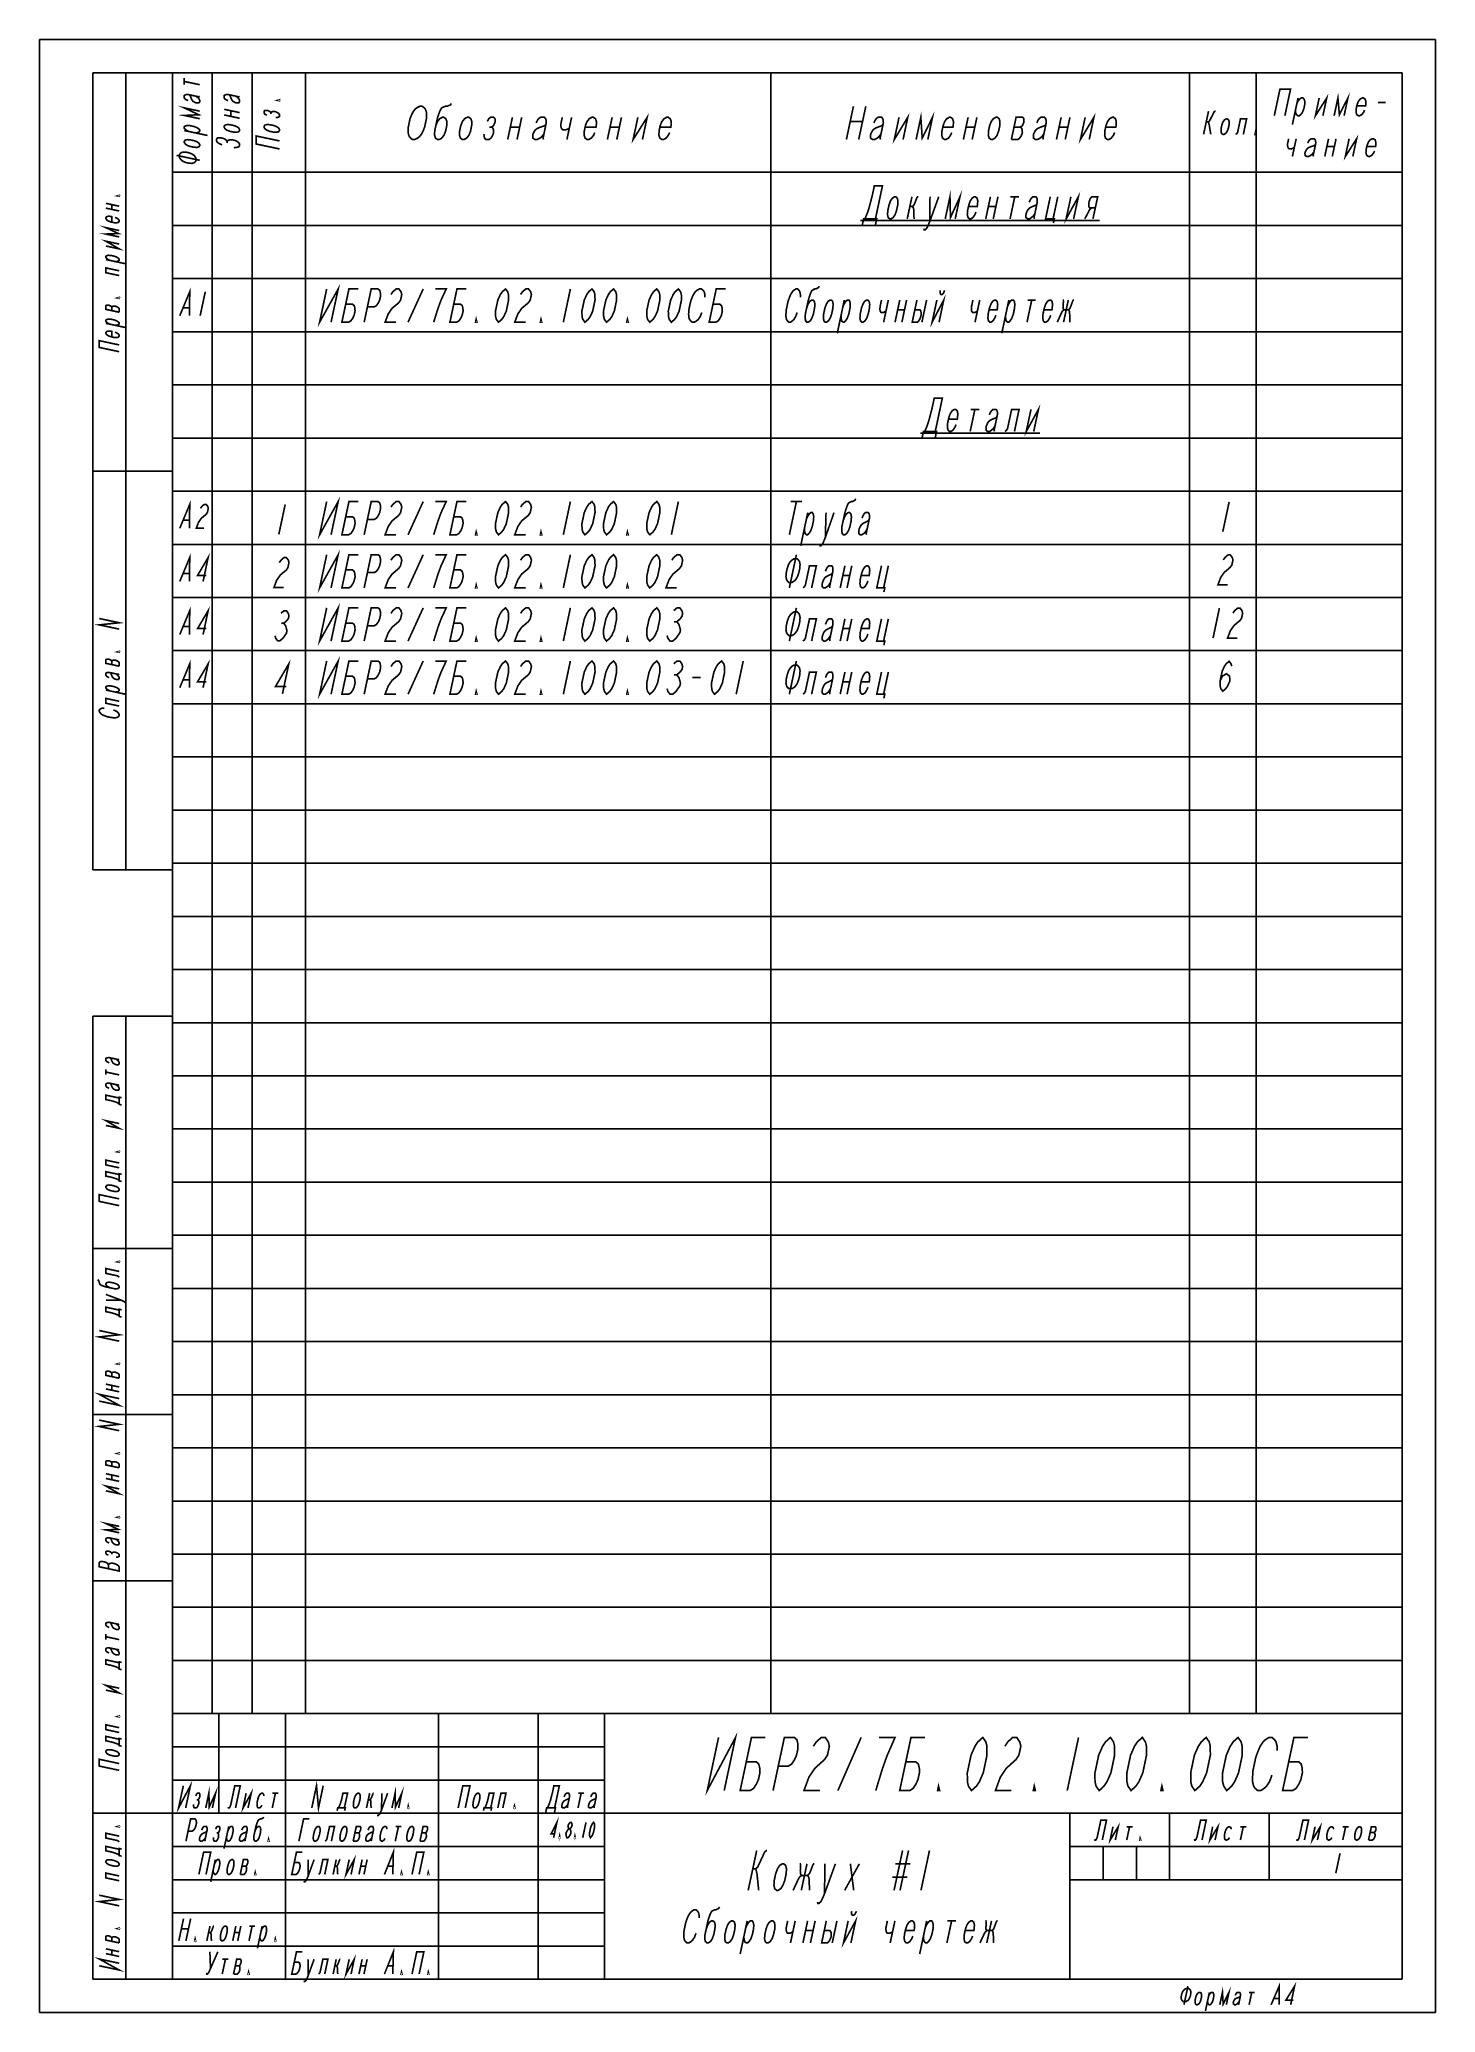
# Model space of a CAD drawing. Header units: millimetres. Extents: x 0 to 210, y 0 to 297.
import ezdxf

# ---------------------------------------------------------------- set-up
doc = ezdxf.new("R2010")
doc.units = ezdxf.units.MM
doc.header["$LTSCALE"] = 19.36
doc.layers.get('0').update_dxf_attribs({"linetype": 'CONTINUOUS'})

msp = doc.modelspace()

# ---------------------------------------------------------------- linework, layer by layer
at = {"color": 7, "linetype": 'CONTINUOUS'}
for p, q in [((0, 0), (0, 297)), ((0, 297), (210, 297)), ((210, 0), (210, 297)), ((20, 292), (8, 292)), ((8, 292), (8, 172)), ((13, 292), (13, 172)), ((20, 292), (20, 172)), ((205, 292), (20, 292)), ((20, 292), (20, 149)), ((20, 5), (20, 292)), ((20, 292), (205, 292)), ((26, 292), (26, 149)), ((32, 292), (32, 149)), ((40, 292), (40, 149)), ((110, 292), (110, 149)), ((173, 292), (173, 149)), ((183, 292), (183, 149)), ((205, 292), (205, 149)), ((205, 292), (205, 5)), ((205, 277), (20, 277)), ((20, 277), (20, 45)), ((205, 277), (20, 277)), ((26, 277), (26, 45)), ((32, 277), (32, 45)), ((40, 277), (40, 45)), ((110, 277), (110, 45)), ((173, 277), (173, 45)), ((183, 277), (183, 45)), ((205, 277), (205, 45)), ((205, 269), (20, 269)), ((205, 269), (20, 269)), ((205, 261), (20, 261)), ((205, 261), (20, 261)), ((205, 253), (20, 253)), ((205, 253), (20, 253)), ((205, 245), (20, 245)), ((205, 245), (20, 245)), ((205, 237), (20, 237)), ((205, 237), (20, 237)), ((20, 232), (8, 232)), ((205, 229), (20, 229)), ((205, 229), (20, 229)), ((205, 221), (20, 221)), ((205, 221), (20, 221)), ((205, 213), (20, 213)), ((205, 213), (20, 213)), ((205, 205), (20, 205)), ((205, 205), (20, 205)), ((205, 197), (20, 197)), ((205, 197), (20, 197)), ((205, 189), (20, 189)), ((205, 189), (20, 189)), ((205, 181), (20, 181)), ((110, 181), (20, 181)), ((205, 181), (128, 181)), ((205, 173), (20, 173)), ((205, 173), (20, 173)), ((20, 172), (8, 172)), ((205, 165), (20, 165)), ((205, 165), (20, 165)), ((205, 157), (20, 157)), ((205, 157), (20, 157)), ((20, 150), (8, 150)), ((8, 5), (8, 150)), ((13, 5), (13, 150)), ((20, 5), (20, 150)), ((205, 149), (20, 149)), ((205, 149), (20, 149)), ((205, 141), (20, 141)), ((205, 133), (20, 133)), ((205, 125), (20, 125)), ((205, 117), (20, 117)), ((20, 115), (8, 115)), ((205, 109), (20, 109)), ((205, 101), (20, 101)), ((205, 93), (20, 93)), ((20, 90), (8, 90)), ((205, 85), (20, 85)), ((205, 77), (20, 77)), ((205, 69), (20, 69)), ((20, 65), (8, 65)), ((205, 61), (20, 61)), ((205, 53), (20, 53)), ((205, 45), (20, 45)), ((20, 5), (20, 45)), ((205, 45), (20, 45)), ((27, 30), (27, 45)), ((37, 5), (37, 45)), ((60, 5), (60, 45)), ((75, 5), (75, 45)), ((85, 5), (85, 45)), ((205, 5), (205, 45)), ((85, 40), (20, 40)), ((85, 35), (20, 35)), ((20, 30), (8, 30)), ((205, 30), (20, 30)), ((155, 5), (155, 30)), ((170, 20), (170, 30)), ((185, 20), (185, 30)), ((85, 25), (20, 25)), ((205, 25), (155, 25)), ((160, 20), (160, 25)), ((165, 20), (165, 25)), ((85, 20), (20, 20)), ((205, 20), (155, 20)), ((85, 15), (20, 15)), ((85, 10), (20, 10)), ((20, 5), (8, 5)), ((205, 5), (20, 5)), ((0, 0), (210, 0))]:
    msp.add_line(p, q, dxfattribs=at)
at = {"color": 2, "linetype": 'CONTINUOUS', "const_width": 0.25}
for points in [[(21.78, 290.19), (21.78, 291.18)], [(21.78, 290.68), (24.11, 290.19)], [(22.36, 287.79), (22.07, 287.92), (21.92, 288.02), (21.78, 288.2), (21.78, 288.55), (21.92, 288.66), (22.07, 288.7), (22.36, 288.71), (23.96, 288.37), (24.11, 288.41)], [(22.5, 288.68), (22.65, 288.58), (22.8, 288.19), (22.94, 287.88), (23.09, 287.7), (23.23, 287.6), (23.53, 287.47), (23.67, 287.44), (23.96, 287.45), (24.11, 287.63), (24.11, 287.84), (23.96, 288.09), (23.82, 288.26), (23.53, 288.46)], [(28.36, 287.79), (28.07, 287.92), (27.92, 288.02), (27.78, 288.2), (27.78, 288.55), (27.92, 288.66), (28.07, 288.7), (28.36, 288.71), (29.96, 288.37), (30.11, 288.41)], [(28.5, 288.68), (28.65, 288.58), (28.8, 288.19), (28.94, 287.88), (29.09, 287.7), (29.23, 287.6), (29.53, 287.47), (29.67, 287.44), (29.96, 287.45), (30.11, 287.63), (30.11, 287.84), (29.96, 288.09), (29.82, 288.26), (29.53, 288.46)], [(185.75, 285.52), (186.6, 289.52), (188.19, 289.52), (187.34, 285.52)], [(189.32, 288.19), (188.47, 284.19)], [(189.14, 287.36), (189.3, 287.69), (189.56, 288.02), (189.79, 288.19), (190.07, 288.19), (190.22, 288.02), (190.34, 287.69), (190.32, 287.19), (190.18, 286.52), (189.98, 286.02), (189.72, 285.69), (189.5, 285.52), (189.31, 285.52), (189.07, 285.69), (188.95, 286.02), (188.93, 286.36)], [(192.5, 288.19), (191.94, 285.52), (193.63, 288.19), (193.06, 285.52)], [(194.75, 285.52), (195.32, 288.19), (195.54, 285.69), (196.82, 288.19), (196.25, 285.52)], [(199.33, 286.36), (199.17, 286.02), (198.91, 285.69), (198.59, 285.52), (198.41, 285.52), (198.16, 285.69), (198.04, 286.02), (198.06, 286.52), (198.2, 287.19), (198.4, 287.69), (198.66, 288.02), (198.97, 288.19), (199.16, 288.19), (199.41, 288.02), (199.52, 287.69), (199.51, 287.19), (199.48, 287.02), (198.16, 287.02)], [(24.11, 285.07), (21.78, 285.56), (23.96, 285.67), (21.78, 286.7), (24.11, 286.21)], [(27.78, 286.49), (30.11, 285.99)], [(27.78, 285.64), (30.11, 285.14)], [(28.8, 285.42), (28.8, 286.27)], [(34.21, 285.61), (33.92, 285.75), (33.78, 285.92), (33.78, 286.2), (33.92, 286.32), (34.21, 286.32), (34.36, 286.29), (34.65, 286.16), (34.8, 285.99), (34.8, 285.77)], [(35.53, 285.26), (35.82, 285.27), (35.96, 285.31), (36.11, 285.42), (36.11, 285.71), (35.96, 285.88), (35.82, 285.98), (35.53, 286.12), (35.38, 286.15), (35.09, 286.14), (34.94, 286.1), (34.8, 285.99)], [(36.11, 287.91), (36.11, 287.77), (35.82, 287.83), (36.11, 287.91)], [(55.74, 285.07), (55.48, 283.82), (55.46, 283.19), (55.49, 282.78), (55.64, 282.36), (55.83, 282.15), (56.13, 281.94), (56.48, 281.94), (56.88, 282.15), (57.16, 282.36), (57.48, 282.78), (57.69, 283.19), (57.94, 283.82), (58.2, 285.07), (58.22, 285.69), (58.19, 286.11), (58.04, 286.53), (57.85, 286.74), (57.55, 286.94), (57.2, 286.94), (56.8, 286.74), (56.52, 286.53), (56.2, 286.11), (55.99, 285.69), (55.74, 285.07)], [(59.62, 284.03), (59.87, 284.65), (60.2, 285.07), (60.59, 285.28), (60.83, 285.28), (61.13, 285.07), (61.28, 284.65), (61.26, 284.03), (61.09, 283.19), (60.84, 282.57), (60.51, 282.15), (60.12, 281.94), (59.88, 281.94), (59.58, 282.15), (59.43, 282.57), (59.45, 283.19), (59.62, 284.03), (59.89, 285.28), (60.18, 286.11), (60.39, 286.53), (60.55, 286.74), (61.06, 286.94), (61.3, 286.94), (61.81, 287.15), (61.97, 287.36)], [(63.37, 284.03), (63.62, 284.65), (63.95, 285.07), (64.34, 285.28), (64.58, 285.28), (64.88, 285.07), (65.03, 284.65), (65.01, 284.03), (64.84, 283.19), (64.59, 282.57), (64.26, 282.15), (63.87, 281.94), (63.63, 281.94), (63.33, 282.15), (63.18, 282.57), (63.2, 283.19), (63.37, 284.03)], [(67.37, 284.65), (67.58, 285.07), (67.86, 285.28), (68.33, 285.28), (68.52, 285.07), (68.54, 284.65), (68.5, 284.44), (68.29, 284.03), (68.02, 283.82), (67.66, 283.82)], [(71.14, 285.28), (70.43, 281.94)], [(72.54, 285.28), (71.84, 281.94)], [(74.71, 284.44), (74.92, 284.86), (75.08, 285.07), (75.36, 285.28), (75.94, 285.28), (76.13, 285.07), (76.21, 284.86), (76.23, 284.44), (75.75, 282.15), (75.82, 281.94)], [(78.64, 285.28), (78.42, 284.24), (78.45, 283.82), (78.52, 283.61), (78.71, 283.4), (79.18, 283.4), (79.69, 283.61)], [(80.04, 285.28), (79.34, 281.94)], [(83.54, 282.99), (83.34, 282.57), (83.01, 282.15), (82.62, 281.94), (82.38, 281.94), (82.08, 282.15), (81.93, 282.57), (81.95, 283.19), (82.12, 284.03), (82.37, 284.65), (82.7, 285.07), (83.09, 285.28), (83.33, 285.28), (83.63, 285.07), (83.78, 284.65), (83.76, 284.03), (83.72, 283.82), (82.08, 283.82)], [(86.14, 285.28), (85.43, 281.94)], [(87.54, 285.28), (86.84, 281.94)], [(90.01, 285.28), (89.3, 281.94), (91.41, 285.28), (90.7, 281.94)], [(94.79, 282.99), (94.59, 282.57), (94.26, 282.15), (93.87, 281.94), (93.63, 281.94), (93.33, 282.15), (93.18, 282.57), (93.2, 283.19), (93.37, 284.03), (93.62, 284.65), (93.95, 285.07), (94.34, 285.28), (94.58, 285.28), (94.88, 285.07), (95.03, 284.65), (95.01, 284.03), (94.97, 283.82), (93.33, 283.82)], [(122.44, 286.94), (121.38, 281.94)], [(124.3, 286.94), (123.23, 281.94)], [(125.52, 284.44), (125.71, 284.86), (125.87, 285.07), (126.13, 285.28), (126.68, 285.28), (126.85, 285.07), (126.92, 284.86), (126.94, 284.44), (126.45, 282.15), (126.52, 281.94)], [(129.3, 285.28), (128.59, 281.94), (130.61, 285.28), (129.91, 281.94)], [(131.87, 281.94), (132.58, 285.28), (132.79, 282.15), (134.33, 285.28), (133.63, 281.94)], [(137.24, 282.99), (137.04, 282.57), (136.73, 282.15), (136.36, 281.94), (136.14, 281.94), (135.86, 282.15), (135.73, 282.57), (135.75, 283.19), (135.93, 284.03), (136.17, 284.65), (136.48, 285.07), (136.85, 285.28), (137.07, 285.28), (137.35, 285.07), (137.48, 284.65), (137.46, 284.03), (137.41, 283.82), (135.88, 283.82)], [(139.69, 285.28), (138.98, 281.94)], [(141.01, 285.28), (140.3, 281.94)], [(142.93, 284.03), (143.17, 284.65), (143.48, 285.07), (143.85, 285.28), (144.07, 285.28), (144.35, 285.07), (144.48, 284.65), (144.46, 284.03), (144.28, 283.19), (144.04, 282.57), (143.73, 282.15), (143.36, 281.94), (143.14, 281.94), (142.86, 282.15), (142.73, 282.57), (142.75, 283.19), (142.93, 284.03)], [(146.2, 281.94), (146.91, 285.28), (147.9, 285.28), (148.07, 285.07), (148.09, 284.65), (148.05, 284.44), (147.85, 284.03), (147.59, 283.82), (146.6, 283.82)], [(150.02, 284.44), (150.21, 284.86), (150.37, 285.07), (150.63, 285.28), (151.18, 285.28), (151.35, 285.07), (151.42, 284.86), (151.44, 284.44), (150.95, 282.15), (151.02, 281.94)], [(153.69, 285.28), (152.98, 281.94)], [(155.01, 285.28), (154.3, 281.94)], [(157.3, 285.28), (156.59, 281.94), (158.61, 285.28), (157.91, 281.94)], [(161.74, 282.99), (161.54, 282.57), (161.23, 282.15), (160.86, 281.94), (160.64, 281.94), (160.36, 282.15), (160.23, 282.57), (160.25, 283.19), (160.43, 284.03), (160.67, 284.65), (160.98, 285.07), (161.35, 285.28), (161.57, 285.28), (161.85, 285.07), (161.98, 284.65), (161.96, 284.03), (161.91, 283.82), (160.38, 283.82)], [(175.86, 286.21), (175.11, 282.71)], [(175.52, 284.61), (175.82, 284.61), (176.01, 284.75), (176.53, 285.77), (176.67, 286.07), (176.85, 286.21), (176.93, 286.21)], [(177.87, 284.17), (178.04, 284.61), (178.26, 284.9), (178.52, 285.04), (178.67, 285.04), (178.87, 284.9), (178.96, 284.61), (178.95, 284.17), (178.82, 283.59), (178.65, 283.15), (178.44, 282.86), (178.18, 282.71), (178.02, 282.71), (177.82, 282.86), (177.73, 283.15), (177.75, 283.59), (177.87, 284.17)], [(179.94, 282.71), (180.12, 282.86), (180.23, 283), (180.26, 283.15), (180.66, 285.04), (181.58, 285.04), (181.09, 282.71)], [(201.36, 287.52), (202.49, 287.52)], [(22.5, 283.13), (22.21, 283.27), (21.92, 283.47), (21.78, 283.65), (21.78, 283.86), (21.92, 283.97), (22.21, 284.05), (22.65, 284.03), (23.23, 283.9), (23.67, 283.74), (23.96, 283.54), (24.11, 283.36), (24.11, 283.22), (23.96, 283.04), (23.67, 282.96), (23.38, 282.95)], [(21.78, 283.29), (25.28, 282.55)], [(27.48, 281.15), (27.05, 281.31), (26.75, 281.52), (26.61, 281.76), (26.61, 281.9), (26.75, 282.16), (26.9, 282.2), (27.19, 282.21), (27.63, 282.11), (27.92, 281.98), (28.07, 281.88), (28.21, 281.63), (28.21, 281.42)], [(28.65, 283.17), (28.21, 283.34), (27.92, 283.54), (27.78, 283.79), (27.78, 283.93), (27.92, 284.11), (28.21, 284.19), (28.65, 284.17), (29.23, 284.05), (29.67, 283.88), (29.96, 283.68), (30.11, 283.43), (30.11, 283.29), (29.96, 283.11), (29.67, 283.03), (29.23, 283.05), (28.65, 283.17)], [(36.11, 280.52), (32.61, 281.26), (32.61, 282.47), (36.11, 281.73)], [(34.65, 283.17), (34.21, 283.34), (33.92, 283.54), (33.78, 283.79), (33.78, 283.93), (33.92, 284.11), (34.21, 284.19), (34.65, 284.17), (35.23, 284.05), (35.67, 283.88), (35.96, 283.68), (36.11, 283.43), (36.11, 283.29), (35.96, 283.11), (35.67, 283.03), (35.23, 283.05), (34.65, 283.17)], [(66.86, 282.78), (66.89, 282.36), (66.96, 282.15), (67.15, 281.94), (67.62, 281.94), (67.9, 282.15), (68.06, 282.36), (68.26, 282.78), (68.31, 282.99), (68.28, 283.4), (68.21, 283.61), (68.02, 283.82)], [(70.83, 283.82), (72.23, 283.82)], [(76.19, 284.24), (76.03, 284.03), (75.4, 283.82), (74.89, 283.61), (74.61, 283.4), (74.45, 283.19), (74.24, 282.78), (74.2, 282.57), (74.22, 282.15), (74.53, 281.94), (74.88, 281.94), (75.28, 282.15), (75.56, 282.36), (75.88, 282.78)], [(85.83, 283.82), (87.23, 283.82)], [(121.95, 284.65), (123.81, 284.65)], [(126.89, 284.24), (126.74, 284.03), (126.15, 283.82), (125.67, 283.61), (125.4, 283.4), (125.25, 283.19), (125.05, 282.78), (125.01, 282.57), (125.03, 282.15), (125.31, 281.94), (125.64, 281.94), (126.01, 282.15), (126.28, 282.36), (126.58, 282.78)], [(139.38, 283.82), (140.7, 283.82)], [(146.2, 281.94), (147.19, 281.94), (147.45, 282.15), (147.6, 282.36), (147.8, 282.78), (147.85, 282.99), (147.83, 283.4), (147.76, 283.61), (147.59, 283.82)], [(151.39, 284.24), (151.24, 284.03), (150.65, 283.82), (150.17, 283.61), (149.9, 283.4), (149.75, 283.19), (149.55, 282.78), (149.51, 282.57), (149.53, 282.15), (149.81, 281.94), (150.14, 281.94), (150.51, 282.15), (150.78, 282.36), (151.08, 282.78)], [(153.38, 283.82), (154.7, 283.82)], [(175.82, 284.61), (175.87, 284.46), (175.96, 284.17), (176.19, 282.71)], [(183, 282.71), (182.85, 282.71), (182.91, 283), (183, 282.71)], [(187.91, 282.05), (187.73, 281.22), (187.76, 280.89), (187.81, 280.72), (187.97, 280.55), (188.34, 280.55), (188.75, 280.72)], [(189.04, 282.05), (188.47, 279.39)], [(190.77, 281.39), (190.93, 281.72), (191.06, 281.89), (191.29, 282.05), (191.75, 282.05), (191.91, 281.89), (191.96, 281.72), (191.99, 281.39), (191.6, 279.55), (191.66, 279.39)], [(193.91, 282.05), (193.34, 279.39)], [(195.04, 282.05), (194.47, 279.39)], [(197, 282.05), (196.44, 279.39), (198.13, 282.05), (197.56, 279.39)], [(200.83, 280.22), (200.67, 279.89), (200.41, 279.55), (200.09, 279.39), (199.91, 279.39), (199.66, 279.55), (199.54, 279.89), (199.56, 280.39), (199.7, 281.05), (199.9, 281.55), (200.16, 281.89), (200.47, 282.05), (200.66, 282.05), (200.91, 281.89), (201.02, 281.55), (201.01, 281.05), (200.98, 280.89), (199.66, 280.89)], [(20.61, 279.56), (24.11, 278.81)], [(21.05, 279.68), (21.05, 279.25), (21.19, 279.01), (21.34, 278.83), (21.63, 278.63), (22.07, 278.46), (22.5, 278.37), (22.94, 278.35), (23.23, 278.43), (23.38, 278.54), (23.53, 278.72), (23.53, 279.15), (23.38, 279.39), (23.23, 279.57), (22.94, 279.77), (22.5, 279.94), (22.07, 280.03), (21.63, 280.05), (21.34, 279.97), (21.19, 279.86), (21.05, 279.68)], [(22.65, 280.9), (22.21, 281.06), (21.92, 281.27), (21.78, 281.51), (21.78, 281.65), (21.92, 281.84), (22.21, 281.92), (22.65, 281.9), (23.23, 281.77), (23.67, 281.61), (23.96, 281.4), (24.11, 281.16), (24.11, 281.02), (23.96, 280.83), (23.67, 280.75), (23.23, 280.78), (22.65, 280.9)], [(29.23, 280.7), (29.67, 280.75), (29.96, 280.83), (30.11, 281.02), (30.11, 281.23), (29.96, 281.47), (29.67, 281.68), (29.38, 281.81), (28.94, 281.9), (28.65, 281.9), (28.36, 281.81), (28.21, 281.63)], [(191.95, 281.22), (191.82, 281.05), (191.32, 280.89), (190.91, 280.72), (190.69, 280.55), (190.56, 280.39), (190.39, 280.05), (190.36, 279.89), (190.38, 279.55), (190.63, 279.39), (190.91, 279.39), (191.22, 279.55), (191.45, 279.72), (191.7, 280.05)], [(193.66, 280.89), (194.79, 280.89)], [(11.99, 273.52), (11.99, 273.4), (11.74, 273.45), (11.99, 273.52)], [(124.16, 269.99), (124.52, 270.82), (124.79, 271.65), (125.28, 273.53), (125.59, 274.99), (126.81, 274.99), (125.75, 269.99)], [(127.79, 272.07), (128.01, 272.7), (128.29, 273.11), (128.61, 273.32), (128.8, 273.32), (129.04, 273.11), (129.14, 272.7), (129.1, 272.07), (128.92, 271.24), (128.7, 270.61), (128.42, 270.2), (128.09, 269.99), (127.91, 269.99), (127.67, 270.2), (127.57, 270.61), (127.61, 271.24), (127.79, 272.07)], [(131.24, 273.32), (130.53, 269.99)], [(130.93, 271.86), (131.12, 271.86), (131.3, 271.86), (131.54, 272.07), (131.72, 272.49), (131.95, 273.11), (132.08, 273.32), (132.18, 273.32)], [(133.03, 268.53), (133.08, 268.32), (133.18, 268.32), (133.41, 268.53), (133.55, 268.74), (133.91, 269.57), (135.27, 273.32)], [(133.96, 273.32), (133.91, 269.57)], [(136.25, 269.99), (136.96, 273.32), (137.04, 270.2), (138.46, 273.32), (137.75, 269.99)], [(140.88, 271.03), (140.7, 270.61), (140.42, 270.2), (140.09, 269.99), (139.91, 269.99), (139.67, 270.2), (139.57, 270.61), (139.61, 271.24), (139.79, 272.07), (140.01, 272.7), (140.29, 273.11), (140.61, 273.32), (140.8, 273.32), (141.04, 273.11), (141.14, 272.7), (141.1, 272.07), (141.05, 271.86), (139.74, 271.86)], [(143.05, 273.32), (142.34, 269.99)], [(144.18, 273.32), (143.47, 269.99)], [(146.71, 273.32), (146, 269.99)], [(146.05, 273.32), (147.36, 273.32)], [(148.88, 272.49), (149.06, 272.9), (149.2, 273.11), (149.43, 273.32), (149.9, 273.32), (150.04, 273.11), (150.09, 272.9), (150.09, 272.49), (149.61, 270.2), (149.66, 269.99)], [(152.05, 273.32), (151.34, 269.99), (152.66, 269.99), (152.52, 269.36)], [(152.47, 269.99), (153.18, 273.32)], [(155.15, 273.32), (154.44, 269.99), (156.27, 273.32), (155.56, 269.99)], [(158.47, 269.99), (159.18, 273.32), (158.33, 273.32), (158.1, 273.11), (157.92, 272.7), (157.83, 272.28), (157.84, 271.86), (157.98, 271.65), (158.82, 271.65)], [(9.99, 272.33), (11.99, 271.9)], [(9.99, 271.61), (11.99, 271.18)], [(11.36, 270.23), (11.61, 270.12), (11.86, 269.95), (11.99, 269.74), (11.99, 269.62), (11.86, 269.47), (11.61, 269.4), (11.24, 269.42), (10.74, 269.53), (10.36, 269.67), (10.11, 269.84), (9.99, 270.05), (9.99, 270.17), (10.11, 270.32), (10.36, 270.39), (10.74, 270.37), (10.86, 270.34), (10.86, 269.5)], [(10.86, 271.42), (10.86, 272.14)], [(131.3, 271.86), (131.45, 271.65), (131.5, 271.45), (131.56, 269.99)], [(142.74, 271.86), (143.87, 271.86)], [(150.05, 272.28), (149.91, 272.07), (149.4, 271.86), (148.98, 271.65), (148.75, 271.45), (148.61, 271.24), (148.43, 270.82), (148.38, 270.61), (148.39, 270.2), (148.62, 269.99), (148.91, 269.99), (149.23, 270.2), (149.46, 270.4), (149.74, 270.82)], [(157.25, 269.99), (157.89, 271.24), (158.03, 271.45), (158.26, 271.65)], [(11.99, 267.28), (9.99, 267.71), (11.86, 267.79), (9.99, 268.67), (11.99, 268.24)], [(123.5, 269.76), (159.5, 269.76)], [(123.75, 268.95), (123.97, 269.99), (125.94, 269.99), (125.72, 268.95)], [(9.99, 265.91), (11.99, 265.48), (9.99, 266.63), (11.99, 266.2)], [(10.61, 263.73), (10.36, 263.85), (10.11, 264.02), (9.99, 264.17), (9.99, 264.35), (10.11, 264.44), (10.36, 264.51), (10.74, 264.49), (11.24, 264.38), (11.61, 264.24), (11.86, 264.07), (11.99, 263.92), (11.99, 263.8), (11.86, 263.65), (11.61, 263.58), (11.36, 263.57)], [(9.99, 263.87), (12.99, 263.23)], [(11.99, 261.46), (9.99, 261.89), (9.99, 262.61), (11.99, 262.18)], [(21.1, 255.42), (22.6, 259.02), (22.56, 255.42)], [(24.94, 259.02), (24.17, 255.42)], [(43.2, 259.44), (42.14, 254.44), (44.93, 259.44), (43.86, 254.44)], [(46.06, 257.15), (47.08, 257.15), (47.34, 256.94), (47.45, 256.53), (47.47, 256.11), (47.33, 255.49), (47.14, 255.07), (46.85, 254.65), (46.5, 254.44), (45.49, 254.44), (46.55, 259.44), (47.97, 259.44)], [(49.33, 256.74), (50.34, 256.74), (50.69, 256.94), (50.98, 257.36), (51.17, 257.78), (51.31, 258.4), (51.29, 258.82), (51.18, 259.24), (50.92, 259.44), (49.9, 259.44), (48.84, 254.44)], [(52.87, 258.61), (53.16, 259.03), (53.66, 259.44), (54.07, 259.44), (54.38, 259.03), (54.5, 258.61), (54.32, 257.78), (54.03, 257.36), (53.53, 256.94), (53.04, 256.53), (52.46, 255.69), (51.99, 254.44), (53.61, 254.44)], [(55.44, 254.44), (57.72, 259.44)], [(59.3, 254.44), (59.95, 256.53), (60.41, 257.78), (60.8, 258.61), (61.18, 259.44), (59.55, 259.44)], [(62.31, 257.15), (63.33, 257.15), (63.59, 256.94), (63.7, 256.53), (63.72, 256.11), (63.58, 255.49), (63.39, 255.07), (63.1, 254.65), (62.75, 254.44), (61.74, 254.44), (62.8, 259.44), (64.22, 259.44)], [(69.05, 254.44), (68.73, 254.86), (68.62, 255.28), (68.59, 256.11), (68.95, 257.78), (69.33, 258.61), (69.62, 259.03), (70.11, 259.44), (70.43, 259.03), (70.55, 258.61), (70.57, 257.78), (70.22, 256.11), (69.84, 255.28), (69.54, 254.86), (69.05, 254.44)], [(72.37, 258.61), (72.66, 259.03), (73.16, 259.44), (73.57, 259.44), (73.88, 259.03), (74, 258.61), (73.82, 257.78), (73.53, 257.36), (73.03, 256.94), (72.54, 256.53), (71.96, 255.69), (71.49, 254.44), (73.11, 254.44)], [(79.86, 259.44), (78.8, 254.44)], [(82.05, 254.44), (81.73, 254.86), (81.62, 255.28), (81.59, 256.11), (81.95, 257.78), (82.33, 258.61), (82.62, 259.03), (83.11, 259.44), (83.43, 259.03), (83.55, 258.61), (83.57, 257.78), (83.22, 256.11), (82.84, 255.28), (82.54, 254.86), (82.05, 254.44)], [(85.3, 254.44), (84.98, 254.86), (84.87, 255.28), (84.84, 256.11), (85.2, 257.78), (85.58, 258.61), (85.87, 259.03), (86.36, 259.44), (86.68, 259.03), (86.8, 258.61), (86.82, 257.78), (86.47, 256.11), (86.09, 255.28), (85.79, 254.86), (85.3, 254.44)], [(91.8, 254.44), (91.48, 254.86), (91.37, 255.28), (91.34, 256.11), (91.7, 257.78), (92.08, 258.61), (92.37, 259.03), (92.86, 259.44), (93.18, 259.03), (93.3, 258.61), (93.32, 257.78), (92.97, 256.11), (92.59, 255.28), (92.29, 254.86), (91.8, 254.44)], [(95.05, 254.44), (94.73, 254.86), (94.62, 255.28), (94.59, 256.11), (94.95, 257.78), (95.33, 258.61), (95.62, 259.03), (96.11, 259.44), (96.43, 259.03), (96.55, 258.61), (96.57, 257.78), (96.22, 256.11), (95.84, 255.28), (95.54, 254.86), (95.05, 254.44)], [(100.11, 258.19), (100.1, 258.61), (99.99, 259.03), (99.83, 259.24), (99.57, 259.44), (99.26, 259.44), (98.91, 259.24), (98.66, 259.03), (98.37, 258.61), (98.18, 258.19), (97.95, 257.57), (97.68, 256.32), (97.65, 255.69), (97.66, 255.28), (97.78, 254.86), (97.94, 254.65), (98.2, 254.44), (98.5, 254.44), (98.85, 254.65), (99.1, 254.86), (99.39, 255.28), (99.63, 255.9)], [(101.31, 257.15), (102.33, 257.15), (102.59, 256.94), (102.7, 256.53), (102.72, 256.11), (102.58, 255.49), (102.39, 255.07), (102.1, 254.65), (101.75, 254.44), (100.74, 254.44), (101.8, 259.44), (103.22, 259.44)], [(114.46, 258.19), (114.46, 258.61), (114.38, 259.03), (114.25, 259.24), (114.03, 259.44), (113.78, 259.44), (113.47, 259.24), (113.26, 259.03), (113, 258.61), (112.82, 258.19), (112.6, 257.57), (112.34, 256.32), (112.29, 255.69), (112.29, 255.28), (112.37, 254.86), (112.5, 254.65), (112.71, 254.44), (112.97, 254.44), (113.27, 254.65), (113.49, 254.86), (113.75, 255.28), (113.97, 255.9)], [(115.39, 256.53), (115.61, 257.15), (115.87, 257.57), (116.17, 257.78), (116.34, 257.78), (116.56, 257.57), (116.64, 257.15), (116.59, 256.53), (116.42, 255.69), (116.2, 255.07), (115.94, 254.65), (115.64, 254.44), (115.46, 254.44), (115.25, 254.65), (115.17, 255.07), (115.21, 255.69), (115.39, 256.53), (115.66, 257.78), (115.92, 258.61), (116.09, 259.03), (116.22, 259.24), (116.61, 259.44), (116.78, 259.44), (117.17, 259.65), (117.3, 259.86)], [(134.99, 257.78), (134.28, 254.44), (136.02, 257.78), (135.32, 254.44)], [(135.47, 259.24), (135.47, 258.82), (135.6, 258.61), (135.77, 258.61), (135.99, 258.82), (136.16, 259.24)], [(11.99, 255.94), (9.99, 256.37), (9.99, 256.91), (10.11, 257), (10.36, 257.01), (10.49, 256.98), (10.74, 256.87), (10.86, 256.72), (10.86, 256.18)], [(11.99, 255.94), (11.99, 256.48), (11.86, 256.63), (11.74, 256.71), (11.49, 256.83), (11.36, 256.85), (11.11, 256.85), (10.99, 256.81), (10.86, 256.72)], [(11.99, 258.16), (11.99, 258.04), (11.74, 258.09), (11.99, 258.16)], [(21.65, 256.62), (22.52, 256.62)], [(118.14, 256.53), (118.36, 257.15), (118.62, 257.57), (118.92, 257.78), (119.09, 257.78), (119.31, 257.57), (119.39, 257.15), (119.34, 256.53), (119.17, 255.69), (118.95, 255.07), (118.69, 254.65), (118.39, 254.44), (118.21, 254.44), (118, 254.65), (117.92, 255.07), (117.96, 255.69), (118.14, 256.53)], [(121.07, 257.78), (120.01, 252.78)], [(120.85, 256.74), (121.02, 257.15), (121.28, 257.57), (121.5, 257.78), (121.76, 257.78), (121.89, 257.57), (121.97, 257.15), (121.92, 256.53), (121.75, 255.69), (121.53, 255.07), (121.27, 254.65), (121.05, 254.44), (120.88, 254.44), (120.66, 254.65), (120.58, 255.07), (120.58, 255.49)], [(123.64, 256.53), (123.86, 257.15), (124.12, 257.57), (124.42, 257.78), (124.59, 257.78), (124.81, 257.57), (124.89, 257.15), (124.84, 256.53), (124.67, 255.69), (124.45, 255.07), (124.19, 254.65), (123.89, 254.44), (123.71, 254.44), (123.5, 254.65), (123.42, 255.07), (123.46, 255.69), (123.64, 256.53)], [(126.66, 257.78), (126.44, 256.74), (126.43, 256.32), (126.47, 256.11), (126.6, 255.9), (126.95, 255.9), (127.33, 256.11)], [(127.69, 257.78), (126.98, 254.44)], [(129.41, 257.78), (128.7, 254.44)], [(129.1, 256.32), (130.13, 256.32)], [(130.44, 257.78), (129.73, 254.44)], [(131.99, 257.78), (131.28, 254.44), (132.05, 254.44), (132.27, 254.65), (132.4, 254.86), (132.57, 255.28), (132.62, 255.49), (132.62, 255.9), (132.58, 256.11), (132.45, 256.32), (131.68, 256.32)], [(133.45, 257.78), (132.74, 254.44)], [(140.41, 257.78), (140.19, 256.74), (140.18, 256.32), (140.22, 256.11), (140.35, 255.9), (140.7, 255.9), (141.08, 256.11)], [(141.44, 257.78), (140.73, 254.44)], [(143.87, 255.49), (143.7, 255.07), (143.44, 254.65), (143.14, 254.44), (142.96, 254.44), (142.75, 254.65), (142.67, 255.07), (142.71, 255.69), (142.89, 256.53), (143.11, 257.15), (143.37, 257.57), (143.67, 257.78), (143.84, 257.78), (144.06, 257.57), (144.14, 257.15), (144.09, 256.53), (144.05, 256.32), (142.85, 256.32)], [(145.82, 257.78), (144.76, 252.78)], [(145.6, 256.74), (145.77, 257.15), (146.03, 257.57), (146.25, 257.78), (146.51, 257.78), (146.64, 257.57), (146.72, 257.15), (146.67, 256.53), (146.5, 255.69), (146.28, 255.07), (146.02, 254.65), (145.8, 254.44), (145.63, 254.44), (145.41, 254.65), (145.33, 255.07), (145.33, 255.49)], [(149.26, 257.78), (148.55, 254.44)], [(148.66, 257.78), (149.86, 257.78)], [(152.12, 255.49), (151.95, 255.07), (151.69, 254.65), (151.39, 254.44), (151.21, 254.44), (151, 254.65), (150.92, 255.07), (150.96, 255.69), (151.14, 256.53), (151.36, 257.15), (151.62, 257.57), (151.92, 257.78), (152.09, 257.78), (152.31, 257.57), (152.39, 257.15), (152.34, 256.53), (152.3, 256.32), (151.1, 256.32)], [(153.1, 254.44), (153.76, 255.9), (153.89, 256.11), (154.1, 256.32)], [(153.9, 257.78), (153.99, 257.78), (154.03, 257.57), (153.98, 256.94), (153.98, 256.53), (154.1, 256.32), (154.79, 256.32), (155.01, 256.53), (155.18, 256.94), (155.4, 257.57), (155.53, 257.78), (155.62, 257.78)], [(154.76, 257.78), (154.36, 255.9), (154.05, 254.44)], [(154.79, 256.32), (154.92, 256.11), (154.96, 255.9), (155, 254.44)], [(10.61, 254.13), (10.36, 254.25), (10.11, 254.42), (9.99, 254.57), (9.99, 254.75), (10.11, 254.84), (10.36, 254.91), (10.74, 254.89), (11.24, 254.78), (11.61, 254.64), (11.86, 254.47), (11.99, 254.32), (11.99, 254.2), (11.86, 254.05), (11.61, 253.98), (11.36, 253.97)], [(9.99, 254.27), (12.99, 253.63)], [(11.36, 252.95), (11.61, 252.84), (11.86, 252.67), (11.99, 252.46), (11.99, 252.34), (11.86, 252.19), (11.61, 252.12), (11.24, 252.14), (10.74, 252.25), (10.36, 252.39), (10.11, 252.56), (9.99, 252.77), (9.99, 252.89), (10.11, 253.04), (10.36, 253.11), (10.74, 253.09), (10.86, 253.06), (10.86, 252.22)], [(65.8, 254.44), (65.6, 254.44), (65.69, 254.86), (65.8, 254.44)], [(75.55, 254.44), (75.35, 254.44), (75.44, 254.86), (75.55, 254.44)], [(88.55, 254.44), (88.35, 254.44), (88.44, 254.86), (88.55, 254.44)], [(11.99, 250), (8.99, 250.64), (8.99, 251.66), (11.99, 251.02)], [(133.16, 237.99), (133.52, 238.82), (133.79, 239.65), (134.28, 241.53), (134.59, 242.99), (135.81, 242.99), (134.75, 237.99)], [(137.88, 239.03), (137.7, 238.61), (137.42, 238.2), (137.09, 237.99), (136.91, 237.99), (136.67, 238.2), (136.57, 238.61), (136.61, 239.24), (136.79, 240.07), (137.01, 240.7), (137.29, 241.11), (137.61, 241.32), (137.8, 241.32), (138.04, 241.11), (138.14, 240.7), (138.1, 240.07), (138.05, 239.86), (136.74, 239.86)], [(140.71, 241.32), (140, 237.99)], [(140.05, 241.32), (141.36, 241.32)], [(142.88, 240.49), (143.06, 240.9), (143.2, 241.11), (143.43, 241.32), (143.9, 241.32), (144.04, 241.11), (144.09, 240.9), (144.09, 240.49), (143.61, 238.2), (143.66, 237.99)], [(145.25, 237.99), (145.48, 238.2), (145.62, 238.4), (145.66, 238.61), (146.24, 241.32), (147.36, 241.32), (146.66, 237.99)], [(149.15, 241.32), (148.44, 237.99), (150.27, 241.32), (149.56, 237.99)], [(132.5, 237.76), (150.5, 237.76)], [(132.75, 236.95), (132.97, 237.99), (134.94, 237.99), (134.72, 236.95)], [(144.05, 240.28), (143.91, 240.07), (143.4, 239.86), (142.98, 239.65), (142.75, 239.45), (142.61, 239.24), (142.43, 238.82), (142.38, 238.61), (142.39, 238.2), (142.63, 237.99), (142.91, 237.99), (143.23, 238.2), (143.46, 238.4), (143.74, 238.82)], [(21.1, 223.42), (22.6, 227.02), (22.56, 223.42)], [(24.22, 226.42), (24.43, 226.72), (24.79, 227.02), (25.08, 227.02), (25.31, 226.72), (25.39, 226.42), (25.27, 225.82), (25.06, 225.52), (24.7, 225.22), (24.34, 224.92), (23.92, 224.32), (23.59, 223.42), (24.75, 223.42)], [(36.96, 227), (36, 222.5)], [(43.2, 227.44), (42.14, 222.44), (44.93, 227.44), (43.86, 222.44)], [(46.06, 225.15), (47.08, 225.15), (47.34, 224.94), (47.45, 224.53), (47.47, 224.11), (47.33, 223.49), (47.14, 223.07), (46.85, 222.65), (46.5, 222.44), (45.49, 222.44), (46.55, 227.44), (47.97, 227.44)], [(49.33, 224.74), (50.34, 224.74), (50.69, 224.94), (50.98, 225.36), (51.17, 225.78), (51.31, 226.4), (51.29, 226.82), (51.18, 227.24), (50.92, 227.44), (49.9, 227.44), (48.84, 222.44)], [(52.87, 226.61), (53.16, 227.03), (53.66, 227.44), (54.07, 227.44), (54.38, 227.03), (54.5, 226.61), (54.32, 225.78), (54.03, 225.36), (53.53, 224.94), (53.04, 224.53), (52.46, 223.69), (51.99, 222.44), (53.61, 222.44)], [(55.44, 222.44), (57.72, 227.44)], [(59.3, 222.44), (59.95, 224.53), (60.41, 225.78), (60.8, 226.61), (61.18, 227.44), (59.55, 227.44)], [(62.31, 225.15), (63.33, 225.15), (63.59, 224.94), (63.7, 224.53), (63.72, 224.11), (63.58, 223.49), (63.39, 223.07), (63.1, 222.65), (62.75, 222.44), (61.74, 222.44), (62.8, 227.44), (64.22, 227.44)], [(69.05, 222.44), (68.73, 222.86), (68.62, 223.28), (68.59, 224.11), (68.95, 225.78), (69.33, 226.61), (69.62, 227.03), (70.11, 227.44), (70.43, 227.03), (70.55, 226.61), (70.57, 225.78), (70.22, 224.11), (69.84, 223.28), (69.54, 222.86), (69.05, 222.44)], [(72.37, 226.61), (72.66, 227.03), (73.16, 227.44), (73.57, 227.44), (73.88, 227.03), (74, 226.61), (73.82, 225.78), (73.53, 225.36), (73.03, 224.94), (72.54, 224.53), (71.96, 223.69), (71.49, 222.44), (73.11, 222.44)], [(79.86, 227.44), (78.8, 222.44)], [(82.05, 222.44), (81.73, 222.86), (81.62, 223.28), (81.59, 224.11), (81.95, 225.78), (82.33, 226.61), (82.62, 227.03), (83.11, 227.44), (83.43, 227.03), (83.55, 226.61), (83.57, 225.78), (83.22, 224.11), (82.84, 223.28), (82.54, 222.86), (82.05, 222.44)], [(85.3, 222.44), (84.98, 222.86), (84.87, 223.28), (84.84, 224.11), (85.2, 225.78), (85.58, 226.61), (85.87, 227.03), (86.36, 227.44), (86.68, 227.03), (86.8, 226.61), (86.82, 225.78), (86.47, 224.11), (86.09, 223.28), (85.79, 222.86), (85.3, 222.44)], [(91.8, 222.44), (91.48, 222.86), (91.37, 223.28), (91.34, 224.11), (91.7, 225.78), (92.08, 226.61), (92.37, 227.03), (92.86, 227.44), (93.18, 227.03), (93.3, 226.61), (93.32, 225.78), (92.97, 224.11), (92.59, 223.28), (92.29, 222.86), (91.8, 222.44)], [(96.11, 227.44), (95.05, 222.44)], [(113.86, 227.44), (112.8, 222.44)], [(113, 227.44), (114.72, 227.44)], [(115.57, 225.78), (114.51, 220.78)], [(115.35, 224.74), (115.52, 225.15), (115.78, 225.57), (116, 225.78), (116.26, 225.78), (116.39, 225.57), (116.47, 225.15), (116.42, 224.53), (116.25, 223.69), (116.03, 223.07), (115.77, 222.65), (115.55, 222.44), (115.38, 222.44), (115.16, 222.65), (115.08, 223.07), (115.08, 223.49)], [(117.39, 220.99), (117.43, 220.78), (117.52, 220.78), (117.73, 220.99), (117.86, 221.19), (118.21, 222.03), (119.52, 225.78)], [(118.32, 225.78), (118.21, 222.03)], [(120.89, 224.53), (121.11, 225.15), (121.37, 225.57), (121.67, 225.78), (121.84, 225.78), (122.06, 225.57), (122.14, 225.15), (122.09, 224.53), (121.92, 223.69), (121.7, 223.07), (121.44, 222.65), (121.14, 222.44), (120.96, 222.44), (120.75, 222.65), (120.67, 223.07), (120.71, 223.69), (120.89, 224.53), (121.16, 225.78), (121.42, 226.61), (121.59, 227.03), (121.72, 227.24), (122.11, 227.44), (122.28, 227.44), (122.67, 227.65), (122.8, 227.86)], [(123.73, 224.94), (123.9, 225.36), (124.03, 225.57), (124.25, 225.78), (124.68, 225.78), (124.81, 225.57), (124.85, 225.36), (124.85, 224.94), (124.36, 222.65), (124.4, 222.44)], [(178.96, 227.4), (178, 222.9)], [(21.65, 224.62), (22.52, 224.62)], [(65.8, 222.44), (65.6, 222.44), (65.69, 222.86), (65.8, 222.44)], [(75.55, 222.44), (75.35, 222.44), (75.44, 222.86), (75.55, 222.44)], [(88.55, 222.44), (88.35, 222.44), (88.44, 222.86), (88.55, 222.44)], [(124.8, 224.74), (124.67, 224.53), (124.2, 224.32), (123.81, 224.11), (123.59, 223.9), (123.46, 223.69), (123.29, 223.28), (123.25, 223.07), (123.24, 222.65), (123.46, 222.44), (123.71, 222.44), (124.02, 222.65), (124.23, 222.86), (124.49, 223.28)], [(43.2, 219.44), (42.14, 214.44), (44.93, 219.44), (43.86, 214.44)], [(21.1, 215.42), (22.6, 219.02), (22.56, 215.42)], [(24.61, 215.42), (25.37, 219.02), (23.78, 216.32), (25.09, 216.32)], [(36.07, 218.25), (36.33, 218.62), (36.77, 219), (37.14, 219), (37.43, 218.62), (37.53, 218.25), (37.37, 217.5), (37.11, 217.12), (36.66, 216.75), (36.22, 216.37), (35.69, 215.62), (35.27, 214.5), (36.73, 214.5)], [(46.06, 217.15), (47.08, 217.15), (47.34, 216.94), (47.45, 216.53), (47.47, 216.11), (47.33, 215.49), (47.14, 215.07), (46.85, 214.65), (46.5, 214.44), (45.49, 214.44), (46.55, 219.44), (47.97, 219.44)], [(49.33, 216.74), (50.34, 216.74), (50.69, 216.94), (50.98, 217.36), (51.17, 217.78), (51.31, 218.4), (51.29, 218.82), (51.18, 219.24), (50.92, 219.44), (49.9, 219.44), (48.84, 214.44)], [(52.87, 218.61), (53.16, 219.03), (53.66, 219.44), (54.07, 219.44), (54.38, 219.03), (54.5, 218.61), (54.32, 217.78), (54.03, 217.36), (53.53, 216.94), (53.04, 216.53), (52.46, 215.69), (51.99, 214.44), (53.61, 214.44)], [(55.44, 214.44), (57.72, 219.44)], [(59.3, 214.44), (59.95, 216.53), (60.41, 217.78), (60.8, 218.61), (61.18, 219.44), (59.55, 219.44)], [(62.31, 217.15), (63.33, 217.15), (63.59, 216.94), (63.7, 216.53), (63.72, 216.11), (63.58, 215.49), (63.39, 215.07), (63.1, 214.65), (62.75, 214.44), (61.74, 214.44), (62.8, 219.44), (64.22, 219.44)], [(69.05, 214.44), (68.73, 214.86), (68.62, 215.28), (68.59, 216.11), (68.95, 217.78), (69.33, 218.61), (69.62, 219.03), (70.11, 219.44), (70.43, 219.03), (70.55, 218.61), (70.57, 217.78), (70.22, 216.11), (69.84, 215.28), (69.54, 214.86), (69.05, 214.44)], [(72.37, 218.61), (72.66, 219.03), (73.16, 219.44), (73.57, 219.44), (73.88, 219.03), (74, 218.61), (73.82, 217.78), (73.53, 217.36), (73.03, 216.94), (72.54, 216.53), (71.96, 215.69), (71.49, 214.44), (73.11, 214.44)], [(79.86, 219.44), (78.8, 214.44)], [(82.05, 214.44), (81.73, 214.86), (81.62, 215.28), (81.59, 216.11), (81.95, 217.78), (82.33, 218.61), (82.62, 219.03), (83.11, 219.44), (83.43, 219.03), (83.55, 218.61), (83.57, 217.78), (83.22, 216.11), (82.84, 215.28), (82.54, 214.86), (82.05, 214.44)], [(85.3, 214.44), (84.98, 214.86), (84.87, 215.28), (84.84, 216.11), (85.2, 217.78), (85.58, 218.61), (85.87, 219.03), (86.36, 219.44), (86.68, 219.03), (86.8, 218.61), (86.82, 217.78), (86.47, 216.11), (86.09, 215.28), (85.79, 214.86), (85.3, 214.44)], [(91.8, 214.44), (91.48, 214.86), (91.37, 215.28), (91.34, 216.11), (91.7, 217.78), (92.08, 218.61), (92.37, 219.03), (92.86, 219.44), (93.18, 219.03), (93.3, 218.61), (93.32, 217.78), (92.97, 216.11), (92.59, 215.28), (92.29, 214.86), (91.8, 214.44)], [(95.12, 218.61), (95.41, 219.03), (95.91, 219.44), (96.32, 219.44), (96.63, 219.03), (96.75, 218.61), (96.57, 217.78), (96.28, 217.36), (95.78, 216.94), (95.29, 216.53), (94.71, 215.69), (94.24, 214.44), (95.86, 214.44)], [(113.99, 218.82), (113.47, 218.82), (113.17, 218.61), (112.95, 218.4), (112.69, 217.99), (112.47, 217.36), (112.34, 216.74), (112.29, 216.11), (112.38, 215.69), (112.51, 215.49), (112.72, 215.28), (113.23, 215.28), (113.54, 215.49), (113.75, 215.69), (114.01, 216.11), (114.23, 216.74), (114.37, 217.36), (114.41, 217.99), (114.33, 218.4), (114.2, 218.61), (113.99, 218.82)], [(113.86, 219.44), (112.8, 214.44)], [(114.86, 214.44), (115.08, 214.65), (115.21, 214.86), (115.25, 215.07), (115.83, 217.78), (116.86, 217.78), (116.15, 214.44)], [(119.3, 216.74), (119.17, 216.53), (118.7, 216.32), (118.31, 216.11), (118.09, 215.9), (117.96, 215.69), (117.79, 215.28), (117.75, 215.07), (117.74, 214.65), (117.96, 214.44), (118.21, 214.44), (118.52, 214.65), (118.73, 214.86), (118.99, 215.28)], [(118.23, 216.94), (118.4, 217.36), (118.53, 217.57), (118.75, 217.78), (119.18, 217.78), (119.31, 217.57), (119.35, 217.36), (119.35, 216.94), (118.86, 214.65), (118.9, 214.44)], [(121.16, 217.78), (120.45, 214.44)], [(122.19, 217.78), (121.48, 214.44)], [(124.62, 215.49), (124.45, 215.07), (124.19, 214.65), (123.89, 214.44), (123.71, 214.44), (123.5, 214.65), (123.42, 215.07), (123.46, 215.69), (123.64, 216.53), (123.86, 217.15), (124.12, 217.57), (124.42, 217.78), (124.59, 217.78), (124.81, 217.57), (124.89, 217.15), (124.84, 216.53), (124.8, 216.32), (123.6, 216.32)], [(126.66, 217.78), (125.95, 214.44), (127.15, 214.44), (127.02, 213.82)], [(126.98, 214.44), (127.69, 217.78)], [(178.07, 218.65), (178.33, 219.02), (178.77, 219.4), (179.14, 219.4), (179.43, 219.02), (179.53, 218.65), (179.37, 217.9), (179.11, 217.53), (178.66, 217.15), (178.22, 216.78), (177.69, 216.03), (177.27, 214.9), (178.73, 214.9)], [(21.65, 216.62), (22.52, 216.62)], [(65.8, 214.44), (65.6, 214.44), (65.69, 214.86), (65.8, 214.44)], [(75.55, 214.44), (75.35, 214.44), (75.44, 214.86), (75.55, 214.44)], [(88.55, 214.44), (88.35, 214.44), (88.44, 214.86), (88.55, 214.44)], [(120.85, 216.32), (121.88, 216.32)], [(21.1, 207.42), (22.6, 211.02), (22.56, 207.42)], [(24.61, 207.42), (25.37, 211.02), (23.78, 208.32), (25.09, 208.32)], [(36.33, 210.62), (36.77, 211), (37.14, 211), (37.43, 210.62), (37.53, 210.25), (37.45, 209.87), (37.19, 209.5), (36.74, 209.12), (37.03, 208.75), (37.13, 208.37), (37.23, 208), (37.15, 207.62), (36.89, 207.25), (36.63, 206.87), (36.18, 206.5), (35.82, 206.5), (35.53, 206.87), (35.43, 207.25)], [(43.2, 211.44), (42.14, 206.44), (44.93, 211.44), (43.86, 206.44)], [(46.06, 209.15), (47.08, 209.15), (47.34, 208.94), (47.45, 208.53), (47.47, 208.11), (47.33, 207.49), (47.14, 207.07), (46.85, 206.65), (46.5, 206.44), (45.49, 206.44), (46.55, 211.44), (47.97, 211.44)], [(49.33, 208.74), (50.34, 208.74), (50.69, 208.94), (50.98, 209.36), (51.17, 209.78), (51.31, 210.4), (51.29, 210.82), (51.18, 211.24), (50.92, 211.44), (49.9, 211.44), (48.84, 206.44)], [(52.87, 210.61), (53.16, 211.03), (53.66, 211.44), (54.07, 211.44), (54.38, 211.03), (54.5, 210.61), (54.32, 209.78), (54.03, 209.36), (53.53, 208.94), (53.04, 208.53), (52.46, 207.69), (51.99, 206.44), (53.61, 206.44)], [(55.44, 206.44), (57.72, 211.44)], [(59.3, 206.44), (59.95, 208.53), (60.41, 209.78), (60.8, 210.61), (61.18, 211.44), (59.55, 211.44)], [(62.31, 209.15), (63.33, 209.15), (63.59, 208.94), (63.7, 208.53), (63.72, 208.11), (63.58, 207.49), (63.39, 207.07), (63.1, 206.65), (62.75, 206.44), (61.74, 206.44), (62.8, 211.44), (64.22, 211.44)], [(69.05, 206.44), (68.73, 206.86), (68.62, 207.28), (68.59, 208.11), (68.95, 209.78), (69.33, 210.61), (69.62, 211.03), (70.11, 211.44), (70.43, 211.03), (70.55, 210.61), (70.57, 209.78), (70.22, 208.11), (69.84, 207.28), (69.54, 206.86), (69.05, 206.44)], [(72.37, 210.61), (72.66, 211.03), (73.16, 211.44), (73.57, 211.44), (73.88, 211.03), (74, 210.61), (73.82, 209.78), (73.53, 209.36), (73.03, 208.94), (72.54, 208.53), (71.96, 207.69), (71.49, 206.44), (73.11, 206.44)], [(79.86, 211.44), (78.8, 206.44)], [(82.05, 206.44), (81.73, 206.86), (81.62, 207.28), (81.59, 208.11), (81.95, 209.78), (82.33, 210.61), (82.62, 211.03), (83.11, 211.44), (83.43, 211.03), (83.55, 210.61), (83.57, 209.78), (83.22, 208.11), (82.84, 207.28), (82.54, 206.86), (82.05, 206.44)], [(85.3, 206.44), (84.98, 206.86), (84.87, 207.28), (84.84, 208.11), (85.2, 209.78), (85.58, 210.61), (85.87, 211.03), (86.36, 211.44), (86.68, 211.03), (86.8, 210.61), (86.82, 209.78), (86.47, 208.11), (86.09, 207.28), (85.79, 206.86), (85.3, 206.44)], [(91.8, 206.44), (91.48, 206.86), (91.37, 207.28), (91.34, 208.11), (91.7, 209.78), (92.08, 210.61), (92.37, 211.03), (92.86, 211.44), (93.18, 211.03), (93.3, 210.61), (93.32, 209.78), (92.97, 208.11), (92.59, 207.28), (92.29, 206.86), (91.8, 206.44)], [(95.41, 211.03), (95.91, 211.44), (96.32, 211.44), (96.63, 211.03), (96.75, 210.61), (96.66, 210.19), (96.37, 209.78), (95.87, 209.36), (96.19, 208.94), (96.31, 208.53), (96.42, 208.11), (96.33, 207.69), (96.04, 207.28), (95.75, 206.86), (95.25, 206.44), (94.85, 206.44), (94.53, 206.86), (94.41, 207.28)], [(113.99, 210.82), (113.47, 210.82), (113.17, 210.61), (112.95, 210.4), (112.69, 209.99), (112.47, 209.36), (112.34, 208.74), (112.29, 208.11), (112.38, 207.69), (112.51, 207.49), (112.72, 207.28), (113.23, 207.28), (113.54, 207.49), (113.75, 207.69), (114.01, 208.11), (114.23, 208.74), (114.37, 209.36), (114.41, 209.99), (114.33, 210.4), (114.2, 210.61), (113.99, 210.82)], [(113.86, 211.44), (112.8, 206.44)], [(177.49, 211.4), (176.54, 206.9)], [(179.53, 210.65), (179.79, 211.03), (180.24, 211.4), (180.6, 211.4), (180.89, 211.03), (180.99, 210.65), (180.83, 209.9), (180.57, 209.52), (180.12, 209.15), (179.68, 208.77), (179.15, 208.02), (178.73, 206.9), (180.19, 206.9)], [(11.99, 208.24), (8.99, 208.88), (11.99, 209.2), (8.99, 209.84)], [(21.65, 208.62), (22.52, 208.62)], [(36.38, 209.12), (36.74, 209.12)], [(95.47, 209.36), (95.87, 209.36)], [(114.86, 206.44), (115.08, 206.65), (115.21, 206.86), (115.25, 207.07), (115.83, 209.78), (116.86, 209.78), (116.15, 206.44)], [(119.3, 208.74), (119.17, 208.53), (118.7, 208.32), (118.31, 208.11), (118.09, 207.9), (117.96, 207.69), (117.79, 207.28), (117.75, 207.07), (117.74, 206.65), (117.96, 206.44), (118.21, 206.44), (118.52, 206.65), (118.73, 206.86), (118.99, 207.28)], [(118.23, 208.94), (118.4, 209.36), (118.53, 209.57), (118.75, 209.78), (119.18, 209.78), (119.31, 209.57), (119.35, 209.36), (119.35, 208.94), (118.86, 206.65), (118.9, 206.44)], [(121.16, 209.78), (120.45, 206.44)], [(120.85, 208.32), (121.88, 208.32)], [(122.19, 209.78), (121.48, 206.44)], [(124.62, 207.49), (124.45, 207.07), (124.19, 206.65), (123.89, 206.44), (123.71, 206.44), (123.5, 206.65), (123.42, 207.07), (123.46, 207.69), (123.64, 208.53), (123.86, 209.15), (124.12, 209.57), (124.42, 209.78), (124.59, 209.78), (124.81, 209.57), (124.89, 209.15), (124.84, 208.53), (124.8, 208.32), (123.6, 208.32)], [(126.66, 209.78), (125.95, 206.44), (127.15, 206.44), (127.02, 205.82)], [(126.98, 206.44), (127.69, 209.78)], [(11.99, 204.88), (11.99, 204.76), (11.74, 204.81), (11.99, 204.88)], [(65.8, 206.44), (65.6, 206.44), (65.69, 206.86), (65.8, 206.44)], [(75.55, 206.44), (75.35, 206.44), (75.44, 206.86), (75.55, 206.44)], [(88.55, 206.44), (88.35, 206.44), (88.44, 206.86), (88.55, 206.44)], [(11.99, 202.66), (9.99, 203.09), (9.99, 203.63), (10.11, 203.72), (10.36, 203.73), (10.49, 203.7), (10.74, 203.59), (10.86, 203.44), (10.86, 202.9)], [(11.99, 202.66), (11.99, 203.2), (11.86, 203.35), (11.74, 203.43), (11.49, 203.55), (11.36, 203.57), (11.11, 203.57), (10.99, 203.53), (10.86, 203.44)], [(21.1, 199.42), (22.6, 203.02), (22.56, 199.42)], [(24.61, 199.42), (25.37, 203.02), (23.78, 200.32), (25.09, 200.32)], [(36.55, 198.5), (37.5, 203), (35.51, 199.62), (37.15, 199.62)], [(43.2, 203.44), (42.14, 198.44), (44.93, 203.44), (43.86, 198.44)], [(46.06, 201.15), (47.08, 201.15), (47.34, 200.94), (47.45, 200.53), (47.47, 200.11), (47.33, 199.49), (47.14, 199.07), (46.85, 198.65), (46.5, 198.44), (45.49, 198.44), (46.55, 203.44), (47.97, 203.44)], [(49.33, 200.74), (50.34, 200.74), (50.69, 200.94), (50.98, 201.36), (51.17, 201.78), (51.31, 202.4), (51.29, 202.82), (51.18, 203.24), (50.92, 203.44), (49.9, 203.44), (48.84, 198.44)], [(52.87, 202.61), (53.16, 203.03), (53.66, 203.44), (54.07, 203.44), (54.38, 203.03), (54.5, 202.61), (54.32, 201.78), (54.03, 201.36), (53.53, 200.94), (53.04, 200.53), (52.46, 199.69), (51.99, 198.44), (53.61, 198.44)], [(55.44, 198.44), (57.72, 203.44)], [(59.3, 198.44), (59.95, 200.53), (60.41, 201.78), (60.8, 202.61), (61.18, 203.44), (59.55, 203.44)], [(62.31, 201.15), (63.33, 201.15), (63.59, 200.94), (63.7, 200.53), (63.72, 200.11), (63.58, 199.49), (63.39, 199.07), (63.1, 198.65), (62.75, 198.44), (61.74, 198.44), (62.8, 203.44), (64.22, 203.44)], [(69.05, 198.44), (68.73, 198.86), (68.62, 199.28), (68.59, 200.11), (68.95, 201.78), (69.33, 202.61), (69.62, 203.03), (70.11, 203.44), (70.43, 203.03), (70.55, 202.61), (70.57, 201.78), (70.22, 200.11), (69.84, 199.28), (69.54, 198.86), (69.05, 198.44)], [(72.37, 202.61), (72.66, 203.03), (73.16, 203.44), (73.57, 203.44), (73.88, 203.03), (74, 202.61), (73.82, 201.78), (73.53, 201.36), (73.03, 200.94), (72.54, 200.53), (71.96, 199.69), (71.49, 198.44), (73.11, 198.44)], [(79.86, 203.44), (78.8, 198.44)], [(82.05, 198.44), (81.73, 198.86), (81.62, 199.28), (81.59, 200.11), (81.95, 201.78), (82.33, 202.61), (82.62, 203.03), (83.11, 203.44), (83.43, 203.03), (83.55, 202.61), (83.57, 201.78), (83.22, 200.11), (82.84, 199.28), (82.54, 198.86), (82.05, 198.44)], [(85.3, 198.44), (84.98, 198.86), (84.87, 199.28), (84.84, 200.11), (85.2, 201.78), (85.58, 202.61), (85.87, 203.03), (86.36, 203.44), (86.68, 203.03), (86.8, 202.61), (86.82, 201.78), (86.47, 200.11), (86.09, 199.28), (85.79, 198.86), (85.3, 198.44)], [(91.8, 198.44), (91.48, 198.86), (91.37, 199.28), (91.34, 200.11), (91.7, 201.78), (92.08, 202.61), (92.37, 203.03), (92.86, 203.44), (93.18, 203.03), (93.3, 202.61), (93.32, 201.78), (92.97, 200.11), (92.59, 199.28), (92.29, 198.86), (91.8, 198.44)], [(95.41, 203.03), (95.91, 203.44), (96.32, 203.44), (96.63, 203.03), (96.75, 202.61), (96.66, 202.19), (96.37, 201.78), (95.87, 201.36), (96.19, 200.94), (96.31, 200.53), (96.42, 200.11), (96.33, 199.69), (96.04, 199.28), (95.75, 198.86), (95.25, 198.44), (94.85, 198.44), (94.53, 198.86), (94.41, 199.28)], [(101.55, 198.44), (101.23, 198.86), (101.12, 199.28), (101.09, 200.11), (101.45, 201.78), (101.83, 202.61), (102.12, 203.03), (102.61, 203.44), (102.93, 203.03), (103.05, 202.61), (103.07, 201.78), (102.72, 200.11), (102.34, 199.28), (102.04, 198.86), (101.55, 198.44)], [(105.86, 203.44), (104.8, 198.44)], [(113.99, 202.82), (113.47, 202.82), (113.17, 202.61), (112.95, 202.4), (112.69, 201.99), (112.47, 201.36), (112.34, 200.74), (112.29, 200.11), (112.38, 199.69), (112.51, 199.49), (112.72, 199.28), (113.23, 199.28), (113.54, 199.49), (113.75, 199.69), (114.01, 200.11), (114.23, 200.74), (114.37, 201.36), (114.41, 201.99), (114.33, 202.4), (114.2, 202.61), (113.99, 202.82)], [(113.86, 203.44), (112.8, 198.44)], [(177.59, 200.4), (177.93, 201.15), (178.56, 201.53), (179.03, 201.15), (179.05, 200.4), (178.71, 199.65), (178.45, 199.27), (178, 198.9), (177.71, 199.27), (177.61, 199.65), (177.59, 200.4), (177.91, 201.9), (178.25, 202.65), (178.51, 203.03), (178.96, 203.4), (179.24, 203.03), (179.35, 202.65)], [(10.49, 200.94), (10.24, 201.05), (10.11, 201.14), (9.99, 201.29), (9.99, 201.59), (10.11, 201.68), (10.24, 201.71), (10.49, 201.72), (11.86, 201.43), (11.99, 201.46)], [(10.61, 198.93), (10.36, 199.05), (10.11, 199.22), (9.99, 199.37), (9.99, 199.55), (10.11, 199.64), (10.36, 199.71), (10.74, 199.69), (11.24, 199.58), (11.61, 199.44), (11.86, 199.27), (11.99, 199.12), (11.99, 199), (11.86, 198.85), (11.61, 198.78), (11.36, 198.77)], [(9.99, 199.07), (12.99, 198.43)], [(10.61, 201.69), (10.74, 201.61), (10.86, 201.28), (10.99, 201.01), (11.11, 200.87), (11.24, 200.78), (11.49, 200.67), (11.61, 200.64), (11.86, 200.65), (11.99, 200.8), (11.99, 200.98), (11.86, 201.19), (11.74, 201.33), (11.49, 201.51)], [(21.65, 200.62), (22.52, 200.62)], [(65.8, 198.44), (65.6, 198.44), (65.69, 198.86), (65.8, 198.44)], [(75.55, 198.44), (75.35, 198.44), (75.44, 198.86), (75.55, 198.44)], [(88.55, 198.44), (88.35, 198.44), (88.44, 198.86), (88.55, 198.44)], [(95.47, 201.36), (95.87, 201.36)], [(98.22, 200.94), (99.44, 200.94)], [(114.86, 198.44), (115.08, 198.65), (115.21, 198.86), (115.25, 199.07), (115.83, 201.78), (116.86, 201.78), (116.15, 198.44)], [(119.3, 200.74), (119.17, 200.53), (118.7, 200.32), (118.31, 200.11), (118.09, 199.9), (117.96, 199.69), (117.79, 199.28), (117.75, 199.07), (117.74, 198.65), (117.96, 198.44), (118.21, 198.44), (118.52, 198.65), (118.73, 198.86), (118.99, 199.28)], [(118.23, 200.94), (118.4, 201.36), (118.53, 201.57), (118.75, 201.78), (119.18, 201.78), (119.31, 201.57), (119.35, 201.36), (119.35, 200.94), (118.86, 198.65), (118.9, 198.44)], [(121.16, 201.78), (120.45, 198.44)], [(120.85, 200.32), (121.88, 200.32)], [(122.19, 201.78), (121.48, 198.44)], [(124.62, 199.49), (124.45, 199.07), (124.19, 198.65), (123.89, 198.44), (123.71, 198.44), (123.5, 198.65), (123.42, 199.07), (123.46, 199.69), (123.64, 200.53), (123.86, 201.15), (124.12, 201.57), (124.42, 201.78), (124.59, 201.78), (124.81, 201.57), (124.89, 201.15), (124.84, 200.53), (124.8, 200.32), (123.6, 200.32)], [(126.66, 201.78), (125.95, 198.44), (127.15, 198.44), (127.02, 197.82)], [(126.98, 198.44), (127.69, 201.78)], [(9.74, 196.36), (9.49, 196.35), (9.24, 196.28), (9.11, 196.19), (8.99, 196.04), (8.99, 195.86), (9.11, 195.65), (9.24, 195.5), (9.49, 195.33), (9.74, 195.22), (10.11, 195.08), (10.86, 194.92), (11.24, 194.9), (11.49, 194.91), (11.74, 194.97), (11.86, 195.07), (11.99, 195.22), (11.99, 195.4), (11.86, 195.61), (11.74, 195.75), (11.49, 195.93), (11.11, 196.07)], [(11.99, 196.66), (9.99, 197.09), (9.99, 197.81), (11.99, 197.38)], [(10.49, 142.96), (10.24, 143.07), (10.11, 143.16), (9.99, 143.31), (9.99, 143.61), (10.11, 143.7), (10.24, 143.73), (10.49, 143.74), (11.86, 143.45), (11.99, 143.48)], [(10.61, 143.71), (10.74, 143.63), (10.86, 143.3), (10.99, 143.03), (11.11, 142.89), (11.24, 142.8), (11.49, 142.69), (11.61, 142.66), (11.86, 142.67), (11.99, 142.82), (11.99, 143), (11.86, 143.21), (11.74, 143.35), (11.49, 143.53)], [(9.99, 141.15), (9.99, 141.99)], [(9.99, 141.57), (11.99, 141.14)], [(10.49, 139.12), (10.24, 139.23), (10.11, 139.32), (9.99, 139.47), (9.99, 139.77), (10.11, 139.86), (10.24, 139.89), (10.49, 139.9), (11.86, 139.61), (11.99, 139.64)], [(10.61, 139.87), (10.74, 139.79), (10.86, 139.46), (10.99, 139.19), (11.11, 139.05), (11.24, 138.96), (11.49, 138.85), (11.61, 138.82), (11.86, 138.83), (11.99, 138.98), (11.99, 139.16), (11.86, 139.37), (11.74, 139.51), (11.49, 139.69)], [(11.99, 136.82), (11.74, 136.93), (11.49, 137.05), (10.86, 137.24), (9.99, 137.43), (9.99, 138.09), (11.99, 137.66)], [(12.36, 136.62), (11.99, 136.7), (11.99, 137.78), (12.36, 137.7)], [(9.99, 133.53), (11.99, 133.1), (9.99, 134.25), (11.99, 133.82)], [(11.99, 127.16), (9.99, 127.59), (9.99, 128.31), (11.99, 127.88)], [(11.99, 129.62), (11.99, 129.5), (11.74, 129.55), (11.99, 129.62)], [(11.99, 125.3), (11.74, 125.41), (11.49, 125.53), (10.86, 125.72), (9.99, 125.91), (9.99, 126.57), (11.99, 126.14)], [(12.36, 125.1), (11.99, 125.18), (11.99, 126.26), (12.36, 126.18)], [(11.99, 121.46), (8.99, 122.1), (8.99, 123.12), (11.99, 122.48)], [(10.74, 123.71), (10.36, 123.85), (10.11, 124.02), (9.99, 124.23), (9.99, 124.35), (10.11, 124.5), (10.36, 124.57), (10.74, 124.55), (11.24, 124.44), (11.61, 124.3), (11.86, 124.13), (11.99, 123.92), (11.99, 123.8), (11.86, 123.65), (11.61, 123.58), (11.24, 123.6), (10.74, 123.71)], [(11.99, 113.06), (11.99, 112.94), (11.74, 112.99), (11.99, 113.06)], [(10.74, 109.07), (10.36, 109.21), (10.11, 109.38), (9.99, 109.59), (9.99, 109.71), (10.11, 109.86), (10.36, 109.93), (10.74, 109.91), (11.24, 109.8), (11.61, 109.66), (11.86, 109.49), (11.99, 109.28), (11.99, 109.16), (11.86, 109.01), (11.61, 108.94), (11.24, 108.96), (10.74, 109.07), (9.99, 109.23), (9.49, 109.39), (9.24, 109.5), (9.11, 109.59), (8.99, 109.86), (8.99, 109.98), (8.86, 110.24), (8.74, 110.33)], [(11.99, 110.66), (11.86, 110.81), (11.74, 110.89), (11.61, 110.92), (9.99, 111.27), (9.99, 111.99), (11.99, 111.56)], [(12.86, 106.69), (12.99, 106.73), (12.99, 106.79), (12.86, 106.93), (12.74, 107.02), (12.24, 107.25), (9.99, 108.09)], [(9.99, 107.25), (12.24, 107.25)], [(11.99, 104.9), (11.74, 105.01), (11.49, 105.13), (10.86, 105.32), (9.99, 105.51), (9.99, 106.17), (11.99, 105.74)], [(12.36, 104.7), (11.99, 104.78), (11.99, 105.86), (12.36, 105.78)], [(11.99, 101.06), (8.99, 101.7), (11.99, 102.02), (8.99, 102.66)], [(11.99, 95.48), (9.99, 95.91), (9.99, 96.45), (10.11, 96.54), (10.36, 96.55), (10.49, 96.52), (10.74, 96.41), (10.86, 96.26), (10.86, 95.72)], [(11.99, 95.48), (11.99, 96.02), (11.86, 96.17), (11.74, 96.25), (11.49, 96.37), (11.36, 96.39), (11.11, 96.39), (10.99, 96.35), (10.86, 96.26)], [(11.99, 97.7), (11.99, 97.58), (11.74, 97.63), (11.99, 97.7)], [(8.99, 92.04), (11.99, 91.4), (8.99, 93.06), (11.99, 92.42)], [(9.99, 94.59), (11.99, 94.16)], [(9.99, 93.87), (11.99, 93.44)], [(10.86, 93.68), (10.86, 94.4)], [(11.99, 87.58), (8.99, 88.22), (11.99, 88.54), (8.99, 89.18)], [(11.99, 82), (9.99, 82.43), (9.99, 82.97), (10.11, 83.06), (10.36, 83.07), (10.49, 83.04), (10.74, 82.93), (10.86, 82.78), (10.86, 82.24)], [(11.99, 84.22), (11.99, 84.1), (11.74, 84.15), (11.99, 84.22)], [(9.99, 81.11), (11.99, 80.68)], [(9.99, 80.39), (11.99, 79.96)], [(11.99, 82), (11.99, 82.54), (11.86, 82.69), (11.74, 82.77), (11.49, 82.89), (11.36, 82.91), (11.11, 82.91), (10.99, 82.87), (10.86, 82.78)], [(10.86, 80.2), (10.86, 80.92)], [(9.99, 78.53), (11.99, 78.1), (9.99, 79.25), (11.99, 78.82)], [(11.99, 74.62), (11.99, 74.5), (11.74, 74.55), (11.99, 74.62)], [(11.99, 72.22), (9.99, 72.65), (11.86, 72.73), (9.99, 73.61), (11.99, 73.18)], [(10.49, 70.68), (10.24, 70.79), (10.11, 70.88), (9.99, 71.03), (9.99, 71.33), (10.11, 71.42), (10.24, 71.45), (10.49, 71.46), (11.86, 71.17), (11.99, 71.2)], [(10.61, 71.43), (10.74, 71.35), (10.86, 71.02), (10.99, 70.75), (11.11, 70.61), (11.24, 70.52), (11.49, 70.41), (11.61, 70.38), (11.86, 70.39), (11.99, 70.54), (11.99, 70.72), (11.86, 70.93), (11.74, 71.07), (11.49, 71.25)], [(10.36, 68.85), (10.11, 68.96), (9.99, 69.11), (9.99, 69.35), (10.11, 69.44), (10.36, 69.45), (10.49, 69.42), (10.74, 69.31), (10.86, 69.16), (10.86, 68.98)], [(11.49, 68.55), (11.74, 68.55), (11.86, 68.59), (11.99, 68.68), (11.99, 68.92), (11.86, 69.07), (11.74, 69.15), (11.49, 69.27), (11.36, 69.29), (11.11, 69.29), (10.99, 69.25), (10.86, 69.16)], [(10.36, 66.81), (10.36, 67.41), (10.24, 67.61), (10.11, 67.7), (9.86, 67.81), (9.49, 67.89), (9.24, 67.88), (9.11, 67.85), (8.99, 67.7), (8.99, 67.1), (11.99, 66.46), (11.99, 67.06), (11.86, 67.27), (11.61, 67.44), (11.36, 67.55), (10.99, 67.63), (10.74, 67.63), (10.49, 67.56), (10.36, 67.41)], [(10.49, 57.96), (10.24, 58.07), (10.11, 58.16), (9.99, 58.31), (9.99, 58.61), (10.11, 58.7), (10.24, 58.73), (10.49, 58.74), (11.86, 58.45), (11.99, 58.48)], [(9.99, 56.15), (9.99, 56.99)], [(9.99, 56.57), (11.99, 56.14)], [(10.61, 58.71), (10.74, 58.63), (10.86, 58.3), (10.99, 58.03), (11.11, 57.89), (11.24, 57.8), (11.49, 57.69), (11.61, 57.66), (11.86, 57.67), (11.99, 57.82), (11.99, 58), (11.86, 58.21), (11.74, 58.35), (11.49, 58.53)], [(10.49, 54.12), (10.24, 54.23), (10.11, 54.32), (9.99, 54.47), (9.99, 54.77), (10.11, 54.86), (10.24, 54.89), (10.49, 54.9), (11.86, 54.61), (11.99, 54.64)], [(10.61, 54.87), (10.74, 54.79), (10.86, 54.46), (10.99, 54.19), (11.11, 54.05), (11.24, 53.96), (11.49, 53.85), (11.61, 53.82), (11.86, 53.83), (11.99, 53.98), (11.99, 54.16), (11.86, 54.37), (11.74, 54.51), (11.49, 54.69)], [(11.99, 51.82), (11.74, 51.93), (11.49, 52.05), (10.86, 52.24), (9.99, 52.43), (9.99, 53.09), (11.99, 52.66)], [(12.36, 51.62), (11.99, 51.7), (11.99, 52.78), (12.36, 52.7)], [(9.99, 48.53), (11.99, 48.1), (9.99, 49.25), (11.99, 48.82)], [(11.99, 44.62), (11.99, 44.5), (11.74, 44.55), (11.99, 44.62)], [(11.99, 42.16), (9.99, 42.59), (9.99, 43.31), (11.99, 42.88)], [(11.99, 40.3), (11.74, 40.41), (11.49, 40.53), (10.86, 40.72), (9.99, 40.91), (9.99, 41.57), (11.99, 41.14)], [(102.15, 41.41), (100.45, 33.41), (104.7, 41.41), (103, 33.41)], [(140.2, 33.41), (139.74, 34.08), (139.58, 34.74), (139.57, 36.08), (140.13, 38.74), (140.72, 40.08), (141.16, 40.74), (141.9, 41.41), (142.36, 40.74), (142.52, 40.08), (142.53, 38.74), (141.97, 36.08), (141.38, 34.74), (140.94, 34.08), (140.2, 33.41)], [(159.4, 33.41), (158.94, 34.08), (158.78, 34.74), (158.77, 36.08), (159.33, 38.74), (159.92, 40.08), (160.36, 40.74), (161.1, 41.41), (161.56, 40.74), (161.72, 40.08), (161.73, 38.74), (161.17, 36.08), (160.58, 34.74), (160.14, 34.08), (159.4, 33.41)], [(164.2, 33.41), (163.74, 34.08), (163.58, 34.74), (163.57, 36.08), (164.13, 38.74), (164.72, 40.08), (165.16, 40.74), (165.9, 41.41), (166.36, 40.74), (166.52, 40.08), (166.53, 38.74), (165.97, 36.08), (165.38, 34.74), (164.94, 34.08), (164.2, 33.41)], [(173.8, 33.41), (173.34, 34.08), (173.18, 34.74), (173.17, 36.08), (173.73, 38.74), (174.32, 40.08), (174.76, 40.74), (175.5, 41.41), (175.96, 40.74), (176.12, 40.08), (176.13, 38.74), (175.57, 36.08), (174.98, 34.74), (174.54, 34.08), (173.8, 33.41)], [(178.6, 33.41), (178.14, 34.08), (177.98, 34.74), (177.97, 36.08), (178.53, 38.74), (179.12, 40.08), (179.56, 40.74), (180.3, 41.41), (180.76, 40.74), (180.92, 40.08), (180.93, 38.74), (180.37, 36.08), (179.78, 34.74), (179.34, 34.08), (178.6, 33.41)], [(10.74, 38.71), (10.36, 38.85), (10.11, 39.02), (9.99, 39.23), (9.99, 39.35), (10.11, 39.5), (10.36, 39.57), (10.74, 39.55), (11.24, 39.44), (11.61, 39.3), (11.86, 39.13), (11.99, 38.92), (11.99, 38.8), (11.86, 38.65), (11.61, 38.58), (11.24, 38.6), (10.74, 38.71)], [(12.36, 40.1), (11.99, 40.18), (11.99, 41.26), (12.36, 41.18)], [(106.32, 37.74), (107.82, 37.74), (108.2, 37.41), (108.36, 36.74), (108.37, 36.08), (108.15, 35.08), (107.86, 34.41), (107.42, 33.74), (106.9, 33.41), (105.4, 33.41), (107.1, 41.41), (109.2, 41.41)], [(111.13, 37.08), (112.63, 37.08), (113.15, 37.41), (113.59, 38.08), (113.88, 38.74), (114.1, 39.74), (114.09, 40.41), (113.93, 41.08), (113.55, 41.41), (112.05, 41.41), (110.35, 33.41)], [(116.42, 40.08), (116.86, 40.74), (117.6, 41.41), (118.2, 41.41), (118.66, 40.74), (118.82, 40.08), (118.53, 38.74), (118.09, 38.08), (117.35, 37.41), (116.61, 36.74), (115.73, 35.41), (115, 33.41), (117.4, 33.41)], [(120.1, 33.41), (123.6, 41.41)], [(125.8, 33.41), (126.81, 36.74), (127.53, 38.74), (128.12, 40.08), (128.7, 41.41), (126.3, 41.41)], [(130.32, 37.74), (131.82, 37.74), (132.2, 37.41), (132.36, 36.74), (132.37, 36.08), (132.15, 35.08), (131.86, 34.41), (131.42, 33.74), (130.9, 33.41), (129.4, 33.41), (131.1, 41.41), (133.2, 41.41)], [(145.22, 40.08), (145.66, 40.74), (146.4, 41.41), (147, 41.41), (147.46, 40.74), (147.62, 40.08), (147.33, 38.74), (146.89, 38.08), (146.15, 37.41), (145.41, 36.74), (144.53, 35.41), (143.8, 33.41), (146.2, 33.41)], [(156.3, 41.41), (154.6, 33.41)], [(186.18, 39.41), (186.17, 40.08), (186.01, 40.74), (185.78, 41.08), (185.4, 41.41), (184.95, 41.41), (184.43, 41.08), (184.06, 40.74), (183.62, 40.08), (183.33, 39.41), (182.96, 38.41), (182.54, 36.41), (182.48, 35.41), (182.48, 34.74), (182.64, 34.08), (182.87, 33.74), (183.25, 33.41), (183.7, 33.41), (184.22, 33.74), (184.59, 34.08), (185.03, 34.74), (185.4, 35.74)], [(187.92, 37.74), (189.42, 37.74), (189.8, 37.41), (189.96, 36.74), (189.97, 36.08), (189.75, 35.08), (189.46, 34.41), (189.02, 33.74), (188.5, 33.41), (187, 33.41), (188.7, 41.41), (190.8, 41.41)], [(11.99, 36.46), (8.99, 37.1), (8.99, 38.12), (11.99, 37.48)], [(21.64, 34.14), (20.92, 30.79), (22.7, 34.14), (21.99, 30.79)], [(23.51, 32.6), (23.63, 32.88), (23.79, 33.02), (24.04, 33.02), (24.13, 32.88), (24.14, 32.6), (24.11, 32.46), (23.99, 32.18), (23.83, 32.04), (23.64, 32.04)], [(25.01, 30.79), (25.48, 33.02), (25.54, 30.93), (26.49, 33.02), (26.01, 30.79)], [(28.39, 30.93), (28.42, 30.79), (28.55, 30.79), (28.64, 30.93), (28.76, 31.21), (29.38, 34.14), (30.2, 34.14), (29.49, 30.79)], [(31.09, 33.02), (30.62, 30.79), (31.85, 33.02), (31.37, 30.79)], [(33.77, 32.6), (33.7, 32.88), (33.54, 33.02), (33.42, 33.02), (33.2, 32.88), (33.01, 32.6), (32.86, 32.18), (32.74, 31.63), (32.72, 31.21), (32.78, 30.93), (32.94, 30.79), (33.07, 30.79), (33.29, 30.93), (33.47, 31.21)], [(35.49, 33.02), (35.02, 30.79)], [(35.05, 33.02), (35.93, 33.02)], [(40.96, 30.79), (41.67, 34.14), (41.97, 30.79), (42.68, 34.14)], [(44.98, 30.79), (45.1, 31.07), (45.23, 31.35), (45.44, 32.04), (45.65, 33.02), (46.34, 33.02), (45.86, 30.79)], [(47.35, 32.18), (47.5, 32.6), (47.69, 32.88), (47.91, 33.02), (48.03, 33.02), (48.19, 32.88), (48.26, 32.6), (48.23, 32.18), (48.11, 31.63), (47.96, 31.21), (47.78, 30.93), (47.56, 30.79), (47.43, 30.79), (47.27, 30.93), (47.21, 31.21), (47.23, 31.63), (47.35, 32.18)], [(49.67, 33.02), (49.19, 30.79)], [(49.46, 32.04), (49.58, 32.04), (49.71, 32.04), (49.86, 32.18), (49.99, 32.46), (50.14, 32.88), (50.23, 33.02), (50.29, 33.02)], [(50.87, 29.81), (50.9, 29.67), (50.96, 29.67), (51.12, 29.81), (51.21, 29.95), (51.46, 30.51), (52.37, 33.02)], [(51.49, 33.02), (51.46, 30.51)], [(53.02, 30.79), (53.5, 33.02), (53.55, 30.93), (54.5, 33.02), (54.03, 30.79)], [(62.98, 30.79), (63.69, 34.14), (64.76, 34.14), (64.05, 30.79)], [(65.35, 32.18), (65.5, 32.6), (65.68, 32.88), (65.9, 33.02), (66.03, 33.02), (66.19, 32.88), (66.25, 32.6), (66.23, 32.18), (66.11, 31.63), (65.96, 31.21), (65.77, 30.93), (65.55, 30.79), (65.43, 30.79), (65.27, 30.93), (65.2, 31.21), (65.23, 31.63), (65.35, 32.18)], [(67, 30.79), (67.12, 31.07), (67.24, 31.35), (67.45, 32.04), (67.66, 33.02), (68.35, 33.02), (67.88, 30.79)], [(68.94, 30.79), (69.42, 33.02), (70.17, 33.02), (69.7, 30.79)], [(76.42, 30.79), (76.66, 31.35), (76.85, 31.9), (77.18, 33.16), (77.38, 34.14), (78.2, 34.14), (77.49, 30.79)], [(78.91, 32.46), (79.03, 32.74), (79.13, 32.88), (79.28, 33.02), (79.6, 33.02), (79.69, 32.88), (79.72, 32.74), (79.73, 32.46), (79.4, 30.93), (79.43, 30.79)], [(81.48, 33.02), (81.01, 30.79)], [(81.04, 33.02), (81.92, 33.02)], [(82.93, 32.46), (83.05, 32.74), (83.15, 32.88), (83.3, 33.02), (83.62, 33.02), (83.71, 32.88), (83.74, 32.74), (83.75, 32.46), (83.42, 30.93), (83.45, 30.79)], [(135.4, 33.41), (135.1, 33.41), (135.24, 34.08), (135.4, 33.41)], [(149.8, 33.41), (149.5, 33.41), (149.64, 34.08), (149.8, 33.41)], [(169, 33.41), (168.7, 33.41), (168.84, 34.08), (169, 33.41)], [(23.18, 31.35), (23.18, 31.07), (23.22, 30.93), (23.31, 30.79), (23.56, 30.79), (23.72, 30.93), (23.81, 31.07), (23.93, 31.35), (23.96, 31.49), (23.96, 31.76), (23.93, 31.9), (23.83, 32.04)], [(44.77, 30.37), (44.86, 30.79), (45.99, 30.79), (45.9, 30.37)], [(49.71, 32.04), (49.81, 31.9), (49.84, 31.76), (49.88, 30.79)], [(55.53, 30.79), (55.41, 30.79), (55.47, 31.07), (55.53, 30.79)], [(66.78, 30.37), (66.87, 30.79), (68, 30.79), (67.91, 30.37)], [(71.52, 30.79), (71.39, 30.79), (71.45, 31.07), (71.52, 30.79)], [(76.15, 30.09), (76.29, 30.79), (77.61, 30.79), (77.46, 30.09)], [(79.7, 32.32), (79.61, 32.18), (79.26, 32.04), (78.98, 31.9), (78.83, 31.76), (78.73, 31.63), (78.61, 31.35), (78.58, 31.21), (78.58, 30.93), (78.74, 30.79), (78.93, 30.79), (79.15, 30.93), (79.31, 31.07), (79.49, 31.35)], [(83.72, 32.32), (83.63, 32.18), (83.28, 32.04), (83, 31.9), (82.85, 31.76), (82.75, 31.63), (82.63, 31.35), (82.6, 31.21), (82.6, 30.93), (82.76, 30.79), (82.95, 30.79), (83.17, 30.93), (83.33, 31.07), (83.51, 31.35)], [(11.99, 25.66), (11.86, 25.81), (11.74, 25.89), (11.61, 25.92), (9.99, 26.27), (9.99, 26.99), (11.99, 26.56)], [(11.99, 28.06), (11.99, 27.94), (11.74, 27.99), (11.99, 28.06)], [(22.36, 27.32), (22.98, 27.32), (23.2, 27.46), (23.39, 27.74), (23.51, 28.02), (23.6, 28.44), (23.6, 28.72), (23.53, 29), (23.37, 29.14), (22.74, 29.14), (22.03, 25.79)], [(25.18, 27.32), (25.09, 27.18), (24.75, 27.04), (24.47, 26.9), (24.31, 26.76), (24.22, 26.63), (24.1, 26.35), (24.07, 26.21), (24.07, 25.93), (24.23, 25.79), (24.42, 25.79), (24.64, 25.93), (24.79, 26.07), (24.98, 26.35)], [(24.4, 27.46), (24.52, 27.74), (24.61, 27.88), (24.77, 28.02), (25.08, 28.02), (25.18, 27.88), (25.21, 27.74), (25.21, 27.46), (24.89, 25.93), (24.92, 25.79)], [(26.17, 26.35), (26.17, 26.07), (26.21, 25.93), (26.3, 25.79), (26.55, 25.79), (26.71, 25.93), (26.8, 26.07), (26.92, 26.35), (26.95, 26.49), (26.95, 26.76), (26.92, 26.9), (26.82, 27.04)], [(26.5, 27.6), (26.62, 27.88), (26.78, 28.02), (27.03, 28.02), (27.12, 27.88), (27.13, 27.6), (27.1, 27.46), (26.98, 27.18), (26.82, 27.04), (26.63, 27.04)], [(28.47, 28.02), (27.76, 24.67)], [(28.32, 27.32), (28.45, 27.6), (28.63, 27.88), (28.79, 28.02), (28.97, 28.02), (29.07, 27.88), (29.14, 27.6), (29.11, 27.18), (28.99, 26.63), (28.84, 26.21), (28.66, 25.93), (28.5, 25.79), (28.37, 25.79), (28.22, 25.93), (28.15, 26.21), (28.15, 26.49)], [(31.21, 27.32), (31.12, 27.18), (30.78, 27.04), (30.5, 26.9), (30.34, 26.76), (30.25, 26.63), (30.13, 26.35), (30.1, 26.21), (30.1, 25.93), (30.26, 25.79), (30.45, 25.79), (30.67, 25.93), (30.82, 26.07), (31.01, 26.35)], [(30.43, 27.46), (30.55, 27.74), (30.64, 27.88), (30.8, 28.02), (31.11, 28.02), (31.21, 27.88), (31.24, 27.74), (31.24, 27.46), (30.92, 25.93), (30.95, 25.79)], [(32.38, 27.18), (32.53, 27.6), (32.71, 27.88), (32.93, 28.02), (33.06, 28.02), (33.22, 27.88), (33.28, 27.6), (33.26, 27.18), (33.14, 26.63), (32.99, 26.21), (32.8, 25.93), (32.58, 25.79), (32.46, 25.79), (32.3, 25.93), (32.23, 26.21), (32.26, 26.63), (32.38, 27.18), (32.56, 28.02), (32.74, 28.58), (32.86, 28.86), (32.95, 29), (33.23, 29.14), (33.36, 29.14), (33.64, 29.28), (33.73, 29.42)], [(39.02, 25.79), (39.73, 29.14), (40.61, 29.14)], [(41.32, 27.18), (41.47, 27.6), (41.66, 27.88), (41.88, 28.02), (42, 28.02), (42.16, 27.88), (42.23, 27.6), (42.2, 27.18), (42.08, 26.63), (41.93, 26.21), (41.75, 25.93), (41.53, 25.79), (41.4, 25.79), (41.24, 25.93), (41.18, 26.21), (41.2, 26.63), (41.32, 27.18)], [(42.97, 25.79), (43.13, 25.93), (43.22, 26.07), (43.25, 26.21), (43.64, 28.02), (44.39, 28.02), (43.91, 25.79)], [(45.34, 27.18), (45.49, 27.6), (45.68, 27.88), (45.9, 28.02), (46.02, 28.02), (46.18, 27.88), (46.25, 27.6), (46.22, 27.18), (46.1, 26.63), (45.95, 26.21), (45.77, 25.93), (45.55, 25.79), (45.42, 25.79), (45.26, 25.93), (45.2, 26.21), (45.22, 26.63), (45.34, 27.18)], [(47.18, 25.79), (47.66, 28.02), (48.22, 28.02), (48.32, 27.88), (48.32, 27.6), (48.29, 27.46), (48.17, 27.18), (48.01, 27.04), (47.45, 27.04)], [(47.18, 25.79), (47.75, 25.79), (47.9, 25.93), (47.99, 26.07), (48.12, 26.35), (48.15, 26.49), (48.14, 26.76), (48.11, 26.9), (48.01, 27.04)], [(50.21, 27.32), (50.12, 27.18), (49.77, 27.04), (49.49, 26.9), (49.34, 26.76), (49.24, 26.63), (49.12, 26.35), (49.09, 26.21), (49.09, 25.93), (49.25, 25.79), (49.44, 25.79), (49.66, 25.93), (49.82, 26.07), (50, 26.35)], [(49.42, 27.46), (49.54, 27.74), (49.64, 27.88), (49.79, 28.02), (50.11, 28.02), (50.2, 27.88), (50.23, 27.74), (50.24, 27.46), (49.91, 25.93), (49.94, 25.79)], [(52.28, 27.6), (52.21, 27.88), (52.05, 28.02), (51.93, 28.02), (51.71, 27.88), (51.52, 27.6), (51.37, 27.18), (51.25, 26.63), (51.23, 26.21), (51.29, 25.93), (51.45, 25.79), (51.58, 25.79), (51.8, 25.93), (51.98, 26.21)], [(54, 28.02), (53.52, 25.79)], [(53.56, 28.02), (54.44, 28.02)], [(55.39, 27.18), (55.54, 27.6), (55.73, 27.88), (55.95, 28.02), (56.07, 28.02), (56.23, 27.88), (56.3, 27.6), (56.27, 27.18), (56.15, 26.63), (56, 26.21), (55.82, 25.93), (55.6, 25.79), (55.47, 25.79), (55.31, 25.93), (55.25, 26.21), (55.27, 26.63), (55.39, 27.18)], [(57.23, 25.79), (57.71, 28.02), (58.27, 28.02), (58.37, 27.88), (58.37, 27.6), (58.34, 27.46), (58.22, 27.18), (58.06, 27.04), (57.5, 27.04)], [(57.23, 25.79), (57.8, 25.79), (57.95, 25.93), (58.04, 26.07), (58.17, 26.35), (58.2, 26.49), (58.19, 26.76), (58.16, 26.9), (58.06, 27.04)], [(77.34, 26.32), (77.83, 28.62), (76.96, 26.9), (77.61, 26.9)], [(78.27, 26.32), (78.2, 26.32), (78.24, 26.52), (78.27, 26.32)], [(79.35, 26.32), (79.25, 26.52), (79.22, 26.71), (79.19, 26.9), (79.23, 27.09), (79.34, 27.28), (79.45, 27.47), (79.64, 27.67), (79.78, 27.67), (79.89, 27.47), (79.92, 27.28), (79.95, 27.09), (79.91, 26.9), (79.79, 26.71), (79.68, 26.52), (79.5, 26.32), (79.35, 26.32)], [(79.64, 27.67), (79.54, 27.86), (79.5, 28.05), (79.54, 28.24), (79.66, 28.43), (79.84, 28.62), (79.99, 28.62), (80.09, 28.43), (80.12, 28.24), (80.08, 28.05), (79.97, 27.86), (79.78, 27.67)], [(80.58, 26.32), (80.5, 26.32), (80.54, 26.52), (80.58, 26.32)], [(82.21, 28.62), (81.72, 26.32)], [(82.88, 26.32), (82.77, 26.52), (82.74, 26.71), (82.75, 27.09), (82.91, 27.86), (83.07, 28.24), (83.18, 28.43), (83.36, 28.62), (83.47, 28.43), (83.5, 28.24), (83.49, 27.86), (83.33, 27.09), (83.17, 26.71), (83.06, 26.52), (82.88, 26.32)], [(158.72, 26.09), (158.76, 25.97), (158.89, 25.97), (158.98, 26.09), (159.1, 26.34), (159.66, 28.97), (160.51, 28.97), (159.88, 25.97)], [(161.48, 27.97), (161.06, 25.97), (162.27, 27.97), (161.84, 25.97)], [(163.52, 27.97), (164.43, 27.97)], [(163.98, 27.97), (163.55, 25.97)], [(173.72, 26.09), (173.76, 25.97), (173.89, 25.97), (173.98, 26.09), (174.1, 26.34), (174.66, 28.97), (175.51, 28.97), (174.88, 25.97)], [(176.48, 27.97), (176.06, 25.97), (177.27, 27.97), (176.84, 25.97)], [(179.29, 27.59), (179.21, 27.84), (179.04, 27.97), (178.91, 27.97), (178.69, 27.84), (178.5, 27.59), (178.36, 27.22), (178.25, 26.72), (178.24, 26.34), (178.31, 26.09), (178.48, 25.97), (178.62, 25.97), (178.84, 26.09), (179.02, 26.34)], [(180.62, 27.97), (181.53, 27.97)], [(181.08, 27.97), (180.65, 25.97)], [(189.12, 26.09), (189.16, 25.97), (189.29, 25.97), (189.38, 26.09), (189.5, 26.34), (190.06, 28.97), (190.91, 28.97), (190.28, 25.97)], [(191.88, 27.97), (191.46, 25.97), (192.67, 27.97), (192.24, 25.97)], [(194.69, 27.59), (194.61, 27.84), (194.44, 27.97), (194.31, 27.97), (194.09, 27.84), (193.9, 27.59), (193.76, 27.22), (193.65, 26.72), (193.64, 26.34), (193.71, 26.09), (193.88, 25.97), (194.02, 25.97), (194.24, 26.09), (194.42, 26.34)], [(196.02, 27.97), (196.93, 27.97)], [(196.48, 27.97), (196.05, 25.97)], [(197.96, 27.22), (198.1, 27.59), (198.29, 27.84), (198.51, 27.97), (198.64, 27.97), (198.81, 27.84), (198.89, 27.59), (198.88, 27.22), (198.77, 26.72), (198.62, 26.34), (198.44, 26.09), (198.22, 25.97), (198.08, 25.97), (197.91, 26.09), (197.84, 26.34), (197.85, 26.72), (197.96, 27.22)], [(199.92, 25.97), (200.35, 27.97), (200.94, 27.97), (201.04, 27.84), (201.05, 27.59), (201.03, 27.47), (200.91, 27.22), (200.75, 27.09), (200.16, 27.09)], [(199.92, 25.97), (200.51, 25.97), (200.67, 26.09), (200.76, 26.22), (200.88, 26.47), (200.91, 26.59), (200.9, 26.84), (200.86, 26.97), (200.75, 27.09)], [(11.99, 23.74), (11.74, 23.85), (11.49, 23.97), (10.86, 24.16), (9.99, 24.35), (9.99, 25.01), (11.99, 24.58)], [(12.36, 23.54), (11.99, 23.62), (11.99, 24.7), (12.36, 24.62)], [(23.98, 20.79), (24.69, 24.14), (25.76, 24.14), (25.05, 20.79)], [(34.53, 25.79), (34.4, 25.79), (34.46, 26.07), (34.53, 25.79)], [(38.33, 22.6), (38.96, 22.6), (39.12, 22.46), (39.19, 22.18), (39.19, 21.9), (39.1, 21.49), (38.98, 21.21), (38.79, 20.93), (38.58, 20.79), (37.95, 20.79), (38.66, 24.14), (39.54, 24.14)], [(46.59, 23.02), (46.11, 20.79), (47.34, 23.02), (46.87, 20.79)], [(51.89, 20.79), (53.23, 24.14), (53.15, 20.79)], [(56.04, 20.79), (56.75, 24.14), (57.82, 24.14), (57.11, 20.79)], [(107.89, 24.39), (106.61, 18.39)], [(107.3, 21.64), (107.75, 21.64), (108.03, 21.89), (108.85, 23.64), (109.07, 24.14), (109.35, 24.39), (109.46, 24.39)], [(129.83, 24.39), (128.55, 18.39)], [(130.73, 24.39), (129.45, 18.39)], [(133.88, 24.39), (132.6, 18.39)], [(165.65, 25.97), (165.52, 25.97), (165.57, 26.22), (165.65, 25.97)], [(195.64, 23.97), (195, 20.97)], [(10.74, 22.15), (10.36, 22.29), (10.11, 22.46), (9.99, 22.67), (9.99, 22.79), (10.11, 22.94), (10.36, 23.01), (10.74, 22.99), (11.24, 22.88), (11.61, 22.74), (11.86, 22.57), (11.99, 22.36), (11.99, 22.24), (11.86, 22.09), (11.61, 22.02), (11.24, 22.04), (10.74, 22.15)], [(11.99, 19.84), (9.99, 20.27), (9.99, 20.99), (11.99, 20.56)], [(26.46, 23.02), (25.75, 19.67)], [(26.31, 22.32), (26.44, 22.6), (26.62, 22.88), (26.78, 23.02), (26.96, 23.02), (27.06, 22.88), (27.13, 22.6), (27.1, 22.18), (26.98, 21.63), (26.83, 21.21), (26.65, 20.93), (26.49, 20.79), (26.36, 20.79), (26.21, 20.93), (26.14, 21.21), (26.14, 21.49)], [(28.36, 22.18), (28.51, 22.6), (28.69, 22.88), (28.91, 23.02), (29.04, 23.02), (29.2, 22.88), (29.26, 22.6), (29.24, 22.18), (29.12, 21.63), (28.97, 21.21), (28.78, 20.93), (28.56, 20.79), (28.44, 20.79), (28.28, 20.93), (28.21, 21.21), (28.24, 21.63), (28.36, 22.18)], [(30.2, 20.79), (30.67, 23.02), (31.24, 23.02), (31.33, 22.88), (31.34, 22.6), (31.31, 22.46), (31.18, 22.18), (31.03, 22.04), (30.46, 22.04)], [(30.2, 20.79), (30.76, 20.79), (30.92, 20.93), (31.01, 21.07), (31.13, 21.35), (31.16, 21.49), (31.16, 21.76), (31.12, 21.9), (31.03, 22.04)], [(32.52, 20.79), (32.39, 20.79), (32.45, 21.07), (32.52, 20.79)], [(39.81, 19.81), (39.85, 19.67), (39.91, 19.67), (40.06, 19.81), (40.16, 19.95), (40.4, 20.51), (41.31, 23.02)], [(40.43, 23.02), (40.4, 20.51)], [(41.97, 20.79), (42.12, 20.93), (42.22, 21.07), (42.24, 21.21), (42.63, 23.02), (43.38, 23.02), (42.91, 20.79)], [(44.64, 23.02), (44.17, 20.79)], [(44.43, 22.04), (44.56, 22.04), (44.68, 22.04), (44.84, 22.18), (44.96, 22.46), (45.11, 22.88), (45.21, 23.02), (45.27, 23.02)], [(44.68, 22.04), (44.78, 21.9), (44.81, 21.76), (44.86, 20.79)], [(48.54, 23.02), (48.06, 20.79)], [(48.33, 22.04), (49.08, 22.04)], [(49.29, 23.02), (48.81, 20.79)], [(52.41, 22.04), (53.16, 22.04)], [(54.53, 20.79), (54.4, 20.79), (54.46, 21.07), (54.53, 20.79)], [(58.55, 20.79), (58.42, 20.79), (58.48, 21.07), (58.55, 20.79)], [(107.75, 21.64), (107.81, 21.39), (107.93, 20.89), (108.19, 18.39)], [(110.74, 20.89), (111.02, 21.64), (111.35, 22.14), (111.74, 22.39), (111.96, 22.39), (112.25, 22.14), (112.37, 21.64), (112.32, 20.89), (112.11, 19.89), (111.83, 19.14), (111.5, 18.64), (111.11, 18.39), (110.89, 18.39), (110.6, 18.64), (110.48, 19.14), (110.53, 19.89), (110.74, 20.89)], [(114.33, 22.39), (114.44, 22.39), (114.5, 22.14), (114.45, 21.39), (114.46, 20.89), (114.63, 20.64), (115.53, 20.64), (115.81, 20.89), (116.03, 21.39), (116.3, 22.14), (116.46, 22.39), (116.58, 22.39)], [(115.45, 22.39), (114.97, 20.14), (114.6, 18.39)], [(117.04, 16.64), (117.1, 16.39), (117.21, 16.39), (117.49, 16.64), (117.66, 16.89), (118.09, 17.89), (119.73, 22.39)], [(118.15, 22.39), (118.09, 17.89)], [(121.12, 18.39), (123.33, 22.39)], [(121.98, 22.39), (122.48, 18.39)], [(128.73, 22.39), (130.98, 22.39)], [(113.36, 18.39), (114.18, 20.14), (114.35, 20.39), (114.63, 20.64)], [(115.53, 20.64), (115.7, 20.39), (115.76, 20.14), (115.84, 18.39)], [(128.3, 20.39), (130.55, 20.39)], [(11.99, 16.06), (8.99, 16.7), (11.99, 17.02), (8.99, 17.66)], [(99.23, 14.22), (99.23, 14.64), (99.13, 15.05), (98.99, 15.26), (98.75, 15.47), (98.47, 15.47), (98.14, 15.26), (97.91, 15.05), (97.64, 14.64), (97.45, 14.22), (97.23, 13.6), (96.96, 12.35), (96.92, 11.72), (96.93, 11.3), (97.03, 10.89), (97.17, 10.68), (97.41, 10.47), (97.69, 10.47), (98.01, 10.68), (98.24, 10.89), (98.52, 11.3), (98.75, 11.93)], [(100.29, 12.55), (100.51, 13.18), (100.79, 13.6), (101.11, 13.8), (101.3, 13.8), (101.54, 13.6), (101.64, 13.18), (101.6, 12.55), (101.42, 11.72), (101.2, 11.1), (100.92, 10.68), (100.59, 10.47), (100.41, 10.47), (100.17, 10.68), (100.07, 11.1), (100.11, 11.72), (100.29, 12.55), (100.55, 13.8), (100.82, 14.64), (101.01, 15.05), (101.14, 15.26), (101.56, 15.47), (101.75, 15.47), (102.17, 15.68), (102.31, 15.89)], [(122.14, 15.26), (122.15, 14.85), (122.29, 14.64), (122.48, 14.64), (122.71, 14.85), (122.89, 15.26)], [(11.99, 12.7), (11.99, 12.58), (11.74, 12.63), (11.99, 12.7)], [(21.67, 14.14), (20.96, 10.79)], [(21.35, 12.6), (22.42, 12.6)], [(22.74, 14.14), (22.03, 10.79)], [(25.65, 13.02), (25.17, 10.79)], [(25.44, 12.04), (25.56, 12.04), (25.69, 12.04), (25.84, 12.18), (25.97, 12.46), (26.12, 12.88), (26.21, 13.02), (26.27, 13.02)], [(25.69, 12.04), (25.79, 11.9), (25.82, 11.76), (25.86, 10.79)], [(27.35, 12.18), (27.5, 12.6), (27.69, 12.88), (27.91, 13.02), (28.03, 13.02), (28.19, 12.88), (28.26, 12.6), (28.23, 12.18), (28.11, 11.63), (27.96, 11.21), (27.78, 10.93), (27.56, 10.79), (27.43, 10.79), (27.27, 10.93), (27.21, 11.21), (27.23, 11.63), (27.35, 12.18)], [(29.54, 13.02), (29.07, 10.79)], [(29.33, 12.04), (30.09, 12.04)], [(30.29, 13.02), (29.82, 10.79)], [(31.99, 13.02), (31.52, 10.79)], [(31.55, 13.02), (32.43, 13.02)], [(33.5, 13.02), (32.79, 9.67)], [(33.35, 12.32), (33.47, 12.6), (33.66, 12.88), (33.81, 13.02), (34, 13.02), (34.1, 12.88), (34.16, 12.6), (34.14, 12.18), (34.02, 11.63), (33.87, 11.21), (33.68, 10.93), (33.52, 10.79), (33.4, 10.79), (33.24, 10.93), (33.17, 11.21), (33.17, 11.49)], [(103.29, 12.55), (103.51, 13.18), (103.79, 13.6), (104.11, 13.8), (104.3, 13.8), (104.54, 13.6), (104.64, 13.18), (104.6, 12.55), (104.42, 11.72), (104.2, 11.1), (103.92, 10.68), (103.59, 10.47), (103.41, 10.47), (103.17, 10.68), (103.07, 11.1), (103.11, 11.72), (103.29, 12.55)], [(106.46, 13.8), (105.4, 8.8)], [(106.24, 12.76), (106.42, 13.18), (106.7, 13.6), (106.93, 13.8), (107.21, 13.8), (107.35, 13.6), (107.45, 13.18), (107.41, 12.55), (107.23, 11.72), (107.01, 11.1), (106.73, 10.68), (106.5, 10.47), (106.31, 10.47), (106.08, 10.68), (105.98, 11.1), (105.97, 11.51)], [(109.29, 12.55), (109.51, 13.18), (109.79, 13.6), (110.11, 13.8), (110.3, 13.8), (110.54, 13.6), (110.64, 13.18), (110.6, 12.55), (110.42, 11.72), (110.2, 11.1), (109.92, 10.68), (109.59, 10.47), (109.41, 10.47), (109.17, 10.68), (109.07, 11.1), (109.11, 11.72), (109.29, 12.55)], [(112.55, 13.8), (112.33, 12.76), (112.34, 12.35), (112.39, 12.14), (112.53, 11.93), (112.9, 11.93), (113.32, 12.14)], [(113.68, 13.8), (112.97, 10.47)], [(115.55, 13.8), (114.84, 10.47)], [(115.24, 12.35), (116.37, 12.35)], [(116.68, 13.8), (115.97, 10.47)], [(118.36, 13.8), (117.66, 10.47), (118.5, 10.47), (118.73, 10.68), (118.87, 10.89), (119.05, 11.3), (119.1, 11.51), (119.09, 11.93), (119.04, 12.14), (118.9, 12.35), (118.05, 12.35)], [(119.96, 13.8), (119.25, 10.47)], [(121.65, 13.8), (120.94, 10.47), (122.77, 13.8), (122.06, 10.47)], [(127.55, 13.8), (127.33, 12.76), (127.34, 12.35), (127.39, 12.14), (127.53, 11.93), (127.9, 11.93), (128.32, 12.14)], [(128.68, 13.8), (127.97, 10.47)], [(131.38, 11.51), (131.2, 11.1), (130.92, 10.68), (130.59, 10.47), (130.41, 10.47), (130.17, 10.68), (130.07, 11.1), (130.11, 11.72), (130.29, 12.55), (130.51, 13.18), (130.79, 13.6), (131.11, 13.8), (131.3, 13.8), (131.54, 13.6), (131.64, 13.18), (131.6, 12.55), (131.55, 12.35), (130.24, 12.35)], [(133.46, 13.8), (132.4, 8.8)], [(133.24, 12.76), (133.42, 13.18), (133.7, 13.6), (133.93, 13.8), (134.21, 13.8), (134.35, 13.6), (134.45, 13.18), (134.41, 12.55), (134.23, 11.72), (134.01, 11.1), (133.73, 10.68), (133.5, 10.47), (133.31, 10.47), (133.08, 10.68), (132.98, 11.1), (132.97, 11.51)], [(137.21, 13.8), (136.5, 10.47)], [(136.55, 13.8), (137.86, 13.8)], [(140.38, 11.51), (140.2, 11.1), (139.92, 10.68), (139.59, 10.47), (139.41, 10.47), (139.17, 10.68), (139.07, 11.1), (139.11, 11.72), (139.29, 12.55), (139.51, 13.18), (139.79, 13.6), (140.11, 13.8), (140.3, 13.8), (140.54, 13.6), (140.64, 13.18), (140.6, 12.55), (140.55, 12.35), (139.24, 12.35)], [(141.47, 10.47), (142.15, 11.93), (142.29, 12.14), (142.52, 12.35)], [(142.27, 13.8), (142.36, 13.8), (142.41, 13.6), (142.38, 12.97), (142.38, 12.55), (142.52, 12.35), (143.27, 12.35), (143.51, 12.55), (143.69, 12.97), (143.91, 13.6), (144.05, 13.8), (144.15, 13.8)], [(143.21, 13.8), (142.81, 11.93), (142.5, 10.47)], [(143.27, 12.35), (143.42, 12.14), (143.47, 11.93), (143.53, 10.47)], [(11.99, 10.48), (9.99, 10.91), (9.99, 11.45), (10.11, 11.54), (10.36, 11.55), (10.49, 11.52), (10.74, 11.41), (10.86, 11.26), (10.86, 10.72)], [(9.99, 9.59), (11.99, 9.16)], [(9.99, 8.87), (11.99, 8.44)], [(11.99, 10.48), (11.99, 11.02), (11.86, 11.17), (11.74, 11.25), (11.49, 11.37), (11.36, 11.39), (11.11, 11.39), (10.99, 11.35), (10.86, 11.26)], [(10.86, 8.68), (10.86, 9.4)], [(23.48, 10.79), (23.35, 10.79), (23.41, 11.07), (23.48, 10.79)], [(25.07, 5.93), (25.17, 5.79), (25.23, 5.79), (25.39, 5.93), (25.48, 6.07), (26.83, 9.14)], [(25.63, 9.14), (25.73, 6.63)], [(35.53, 10.79), (35.41, 10.79), (35.47, 11.07), (35.53, 10.79)], [(38.33, 7.6), (38.96, 7.6), (39.12, 7.46), (39.19, 7.18), (39.19, 6.9), (39.1, 6.49), (38.98, 6.21), (38.79, 5.93), (38.58, 5.79), (37.95, 5.79), (38.66, 9.14), (39.54, 9.14)], [(51.89, 5.79), (53.23, 9.14), (53.15, 5.79)], [(56.04, 5.79), (56.75, 9.14), (57.82, 9.14), (57.11, 5.79)], [(8.99, 7.04), (11.99, 6.4), (8.99, 8.06), (11.99, 7.42)], [(27.97, 8.02), (27.49, 5.79)], [(27.53, 8.02), (28.41, 8.02)], [(29.19, 5.79), (29.67, 8.02), (30.23, 8.02), (30.33, 7.88), (30.33, 7.6), (30.3, 7.46), (30.18, 7.18), (30.02, 7.04), (29.46, 7.04)], [(29.19, 5.79), (29.76, 5.79), (29.91, 5.93), (30, 6.07), (30.13, 6.35), (30.16, 6.49), (30.15, 6.76), (30.12, 6.9), (30.02, 7.04)], [(31.52, 5.79), (31.39, 5.79), (31.45, 6.07), (31.52, 5.79)], [(39.81, 4.81), (39.85, 4.67), (39.91, 4.67), (40.06, 4.81), (40.16, 4.95), (40.4, 5.51), (41.31, 8.02)], [(40.43, 8.02), (40.4, 5.51)], [(41.97, 5.79), (42.12, 5.93), (42.22, 6.07), (42.24, 6.21), (42.63, 8.02), (43.38, 8.02), (42.91, 5.79)], [(44.64, 8.02), (44.17, 5.79)], [(44.43, 7.04), (44.56, 7.04), (44.68, 7.04), (44.84, 7.18), (44.96, 7.46), (45.11, 7.88), (45.21, 8.02), (45.27, 8.02)], [(44.68, 7.04), (44.78, 6.9), (44.81, 6.76), (44.86, 5.79)], [(46.59, 8.02), (46.11, 5.79), (47.34, 8.02), (46.87, 5.79)], [(48.54, 8.02), (48.06, 5.79)], [(48.33, 7.04), (49.08, 7.04)], [(49.29, 8.02), (48.81, 5.79)], [(52.41, 7.04), (53.16, 7.04)], [(54.53, 5.79), (54.4, 5.79), (54.46, 6.07), (54.53, 5.79)], [(58.55, 5.79), (58.42, 5.79), (58.48, 6.07), (58.55, 5.79)], [(172.86, 3.62), (172.5, 3.62), (172.29, 3.51), (172.14, 3.39), (171.97, 3.16), (171.83, 2.81), (171.76, 2.46), (171.75, 2.11), (171.82, 1.87), (171.92, 1.76), (172.08, 1.64), (172.44, 1.64), (172.65, 1.76), (172.8, 1.87), (172.97, 2.11), (173.11, 2.46), (173.18, 2.81), (173.19, 3.16), (173.12, 3.39), (173.02, 3.51), (172.86, 3.62)], [(172.76, 3.97), (172.16, 1.17)], [(173.94, 2.34), (174.07, 2.69), (174.25, 2.92), (174.46, 3.04), (174.58, 3.04), (174.74, 2.92), (174.81, 2.69), (174.8, 2.34), (174.7, 1.87), (174.56, 1.52), (174.39, 1.29), (174.18, 1.17), (174.06, 1.17), (173.9, 1.29), (173.83, 1.52), (173.84, 1.87), (173.94, 2.34)], [(175.99, 3.04), (175.39, 0.24)], [(175.86, 2.46), (175.97, 2.69), (176.15, 2.92), (176.29, 3.04), (176.48, 3.04), (176.57, 2.92), (176.65, 2.69), (176.63, 2.34), (176.54, 1.87), (176.4, 1.52), (176.23, 1.29), (176.08, 1.17), (175.96, 1.17), (175.8, 1.29), (175.73, 1.52), (175.71, 1.76)], [(177.55, 1.17), (177.95, 3.04), (178.06, 1.29), (178.93, 3.04), (178.53, 1.17)], [(179.87, 2.57), (179.98, 2.81), (180.07, 2.92), (180.21, 3.04), (180.52, 3.04), (180.62, 2.92), (180.65, 2.81), (180.67, 2.57), (180.39, 1.29), (180.43, 1.17)], [(181.93, 3.04), (182.79, 3.04)], [(182.36, 3.04), (181.96, 1.17)], [(185.27, 1.17), (186.48, 3.97), (186.49, 1.17)], [(188.21, 1.17), (188.8, 3.97), (187.5, 1.87), (188.6, 1.87)], [(180.64, 2.46), (180.55, 2.34), (180.22, 2.22), (179.95, 2.11), (179.81, 1.99), (179.72, 1.87), (179.61, 1.64), (179.58, 1.52), (179.6, 1.29), (179.75, 1.17), (179.94, 1.17), (180.15, 1.29), (180.29, 1.41), (180.47, 1.64)], [(185.71, 2.11), (186.45, 2.11)]]:
    msp.add_lwpolyline(points, dxfattribs=at)

doc.saveas('drawing.dxf')
